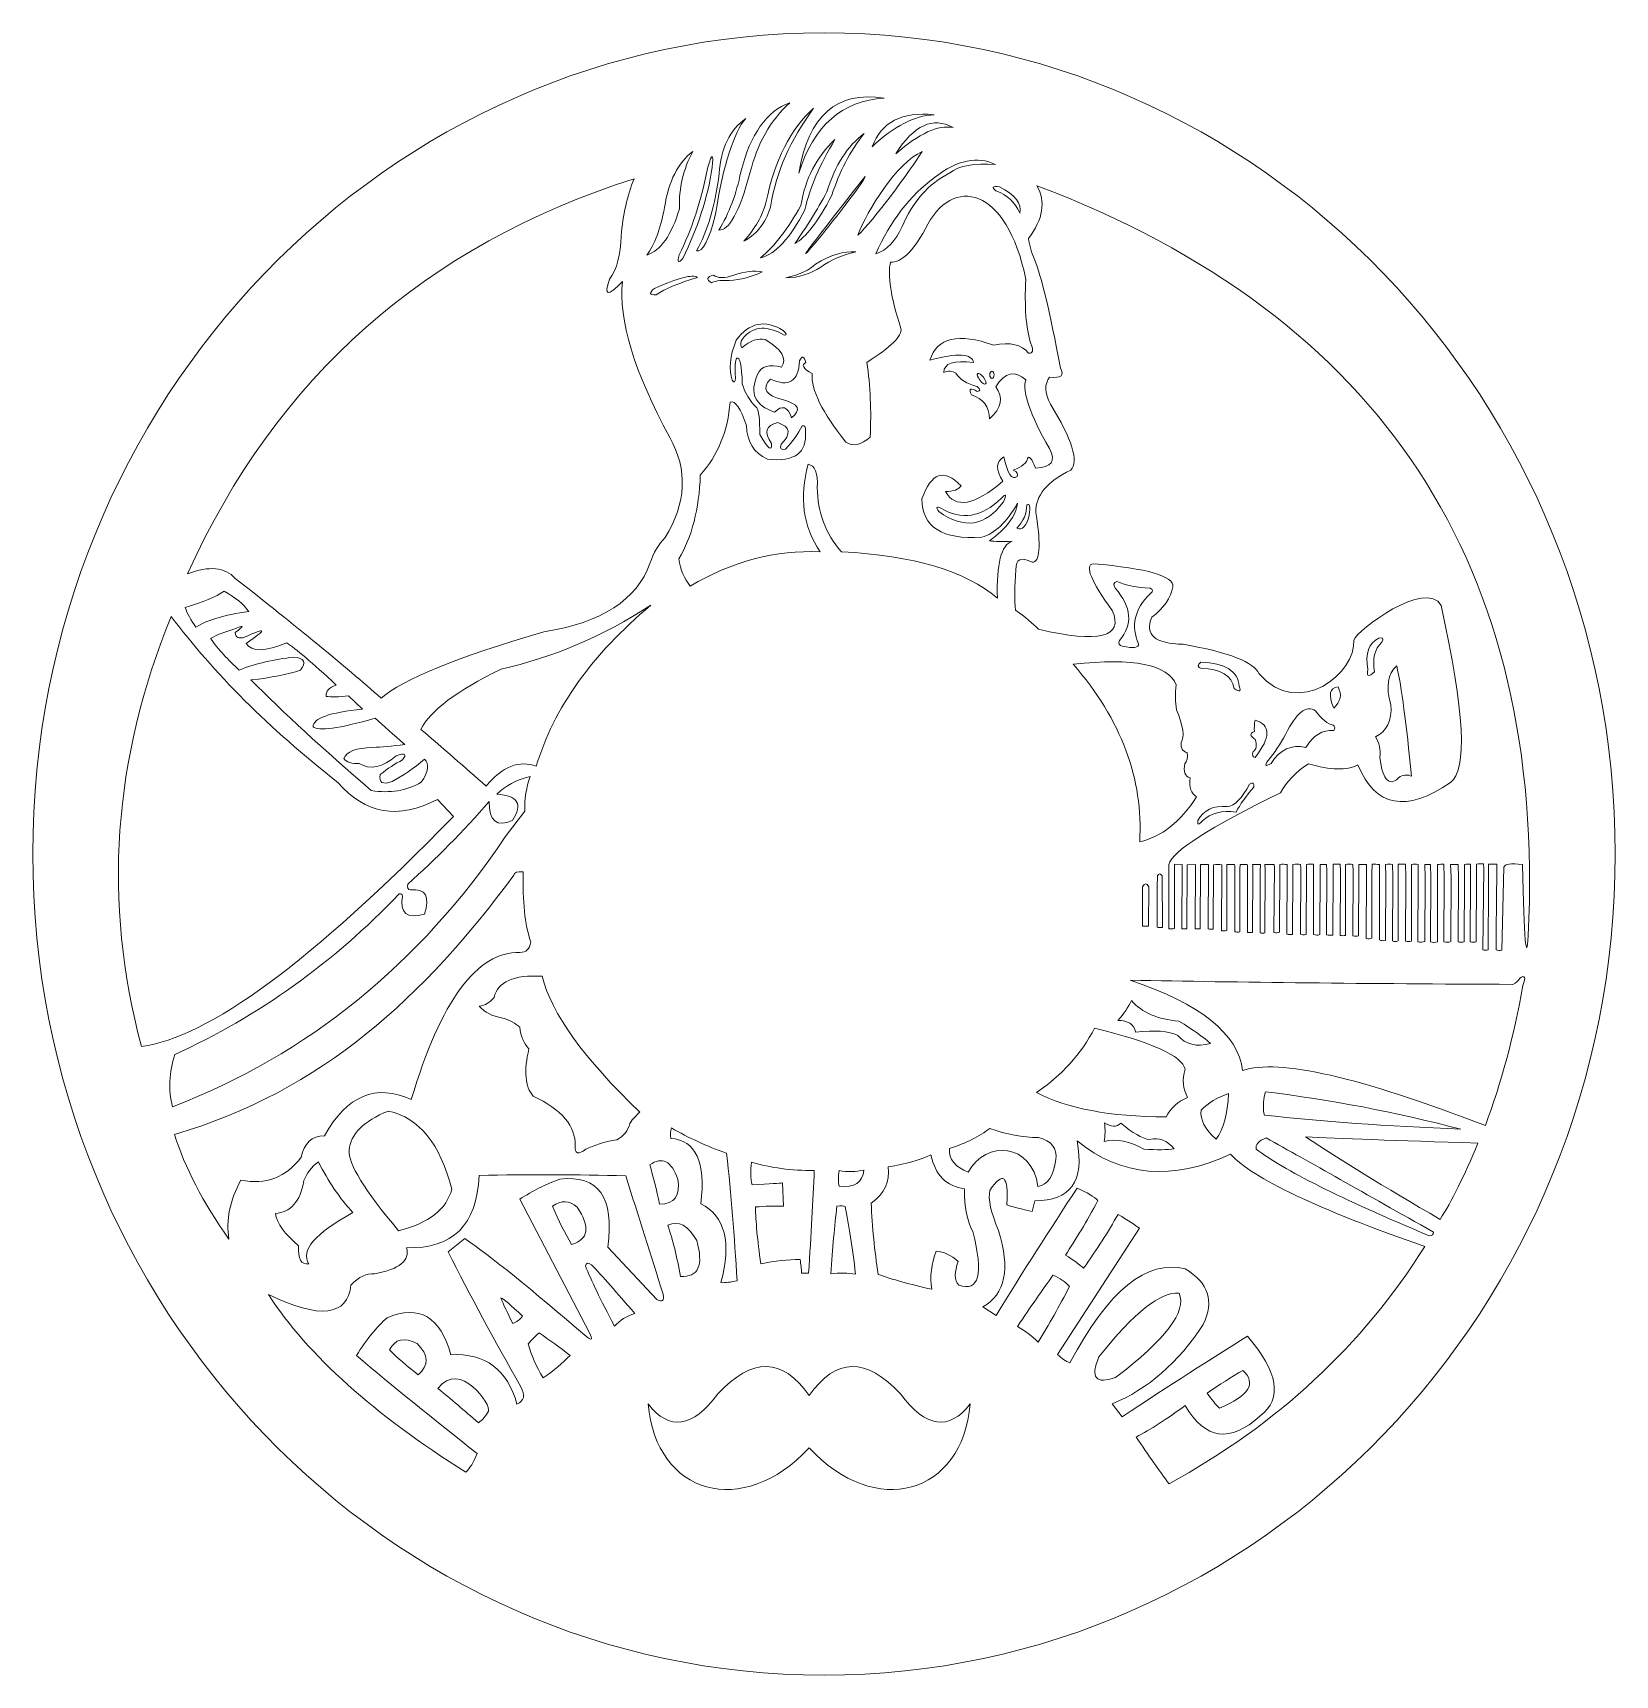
# Model space of a CAD drawing. Header units: centimetres. Extents: x 18.1 to 43.6, y -11.8 to 14.7.
import ezdxf

# ---------------------------------------------------------------- set-up
doc = ezdxf.new("R2010")
doc.units = ezdxf.units.CM
doc.header["$MEASUREMENT"] = 0
doc.layers.add('Layer 1', color=7, linetype='Continuous')

msp = doc.modelspace()

# ---------------------------------------------------------------- linework, layer by layer
at = {"layer": 'Layer 1', "color": 250, "lineweight": 20}
msp.add_ellipse((30.85846, 1.4375), major_axis=(0, 13.24924), ratio=0.96330733, dxfattribs=at)
for points, knots in [([(29.66393, 12.42156), (29.49294, 11.7978), (29.32558, 11.49207), (29.16182, 11.50438), (29.16182, 11.50438), (29.32809, 11.77481), (29.44636, 12.08723), (29.51664, 12.44164), (29.51664, 12.44164), (29.67263, 13.05455), (29.93596, 13.42723), (30.30662, 13.55967), (30.30662, 13.55967), (29.99522, 13.27586), (29.78099, 12.8965), (29.66393, 12.42156)], [0, 0, 0, 0, 0.2, 0.2, 0.2, 0.2, 0.4, 0.4, 0.4, 0.4, 0.6, 0.6, 0.6, 0.6, 1, 1, 1, 1]), ([(31.82968, 13.63331), (31.15238, 13.59486), (30.69268, 13.19094), (30.45056, 12.42156), (30.45056, 12.42156), (30.60734, 13.35026), (31.06705, 13.75418), (31.82968, 13.63331)], [0, 0, 0, 0, 0.33333333, 0.33333333, 0.33333333, 0.33333333, 1, 1, 1, 1]), ([(29.59614, 13.30527), (29.40148, 13.08029), (29.23858, 12.56592), (29.10743, 11.76214), (29.10743, 11.76214), (29.00459, 11.34148), (28.90305, 11.14399), (28.80282, 11.16965), (28.80282, 11.16965), (28.97989, 11.48788), (29.10151, 11.90295), (29.16768, 12.41487), (29.16768, 12.41487), (29.19548, 12.82548), (29.3383, 13.12228), (29.59614, 13.30527)], [0, 0, 0, 0, 0.2, 0.2, 0.2, 0.2, 0.4, 0.4, 0.4, 0.4, 0.6, 0.6, 0.6, 0.6, 1, 1, 1, 1]), ([(30.69157, 13.47263), (30.31605, 12.95959), (30.08619, 12.4374), (30.00201, 11.90606), (30.00201, 11.90606), (29.94054, 11.65226), (29.79548, 11.45811), (29.56685, 11.32362), (29.56685, 11.32362), (29.74726, 11.52897), (29.86553, 11.73651), (29.92168, 11.94623), (29.92168, 11.94623), (30.0642, 12.6326), (30.32083, 13.1414), (30.69157, 13.47263)], [0, 0, 0, 0, 0.2, 0.2, 0.2, 0.2, 0.4, 0.4, 0.4, 0.4, 0.6, 0.6, 0.6, 0.6, 1, 1, 1, 1]), ([(31.63553, 12.85002), (31.78248, 13.24576), (32.11498, 13.41759), (32.63304, 13.36552), (32.63304, 13.36552), (32.31971, 13.34891), (31.9872, 13.17708), (31.63553, 12.85002)], [0, 0, 0, 0, 0.33333333, 0.33333333, 0.33333333, 0.33333333, 1, 1, 1, 1]), ([(32.01713, 12.73621), (32.30936, 13.19896), (32.61731, 13.33955), (32.941, 13.15798), (32.941, 13.15798), (32.70206, 13.20594), (32.3941, 13.06535), (32.01713, 12.73621)], [0, 0, 0, 0, 0.33333333, 0.33333333, 0.33333333, 0.33333333, 1, 1, 1, 1]), ([(31.50833, 13.06425), (31.27641, 12.77266), (31.10235, 12.44015), (30.98614, 12.06674), (30.98614, 12.06674), (30.76025, 11.63598), (30.56164, 11.37711), (30.39031, 11.29015), (30.39031, 11.29015), (30.57198, 11.54874), (30.74381, 11.82546), (30.9058, 12.1203), (30.9058, 12.1203), (31.03886, 12.55122), (31.23971, 12.86587), (31.50833, 13.06425)], [0, 0, 0, 0, 0.2, 0.2, 0.2, 0.2, 0.4, 0.4, 0.4, 0.4, 0.6, 0.6, 0.6, 0.6, 1, 1, 1, 1]), ([(28.74089, 12.77304), (28.58826, 12.48806), (28.51685, 12.1801), (28.52666, 11.84917), (28.52666, 11.84917), (28.40002, 11.42221), (28.22373, 11.17227), (27.99777, 11.09935), (27.99777, 11.09935), (28.12421, 11.26634), (28.22017, 11.52297), (28.28565, 11.86925), (28.28565, 11.86925), (28.35251, 12.29425), (28.50425, 12.59551), (28.74089, 12.77304)], [0, 0, 0, 0, 0.2, 0.2, 0.2, 0.2, 0.4, 0.4, 0.4, 0.4, 0.6, 0.6, 0.6, 0.6, 1, 1, 1, 1]), ([(29.05554, 12.51194), (28.97893, 12.02247), (28.82048, 11.53376), (28.58021, 11.0458), (28.58021, 11.0458), (28.50905, 10.96116), (28.49009, 10.98125), (28.52331, 11.10605), (28.52331, 11.10605), (28.72389, 11.51079), (28.87787, 11.98277), (28.98524, 12.52199), (28.98524, 12.52199), (29.05529, 12.753), (29.07872, 12.74965), (29.05554, 12.51194)], [0, 0, 0, 0, 0.2, 0.2, 0.2, 0.2, 0.4, 0.4, 0.4, 0.4, 0.6, 0.6, 0.6, 0.6, 1, 1, 1, 1]), ([(31.033, 12.96383), (30.78825, 12.55687), (30.62758, 12.17974), (30.55098, 11.83242), (30.55098, 11.83242), (30.31335, 11.37393), (30.07457, 11.11506), (29.83464, 11.05583), (29.83464, 11.05583), (30.06536, 11.24987), (30.28182, 11.53105), (30.48403, 11.89937), (30.48403, 11.89937), (30.55402, 12.32765), (30.73701, 12.68248), (31.033, 12.96383)], [0, 0, 0, 0, 0.2, 0.2, 0.2, 0.2, 0.4, 0.4, 0.4, 0.4, 0.6, 0.6, 0.6, 0.6, 1, 1, 1, 1]), ([(32.44225, 12.76968), (32.24828, 12.46818), (31.65549, 11.64944), (31.40457, 11.42404), (31.40457, 11.42404), (31.55206, 11.81699), (32.03788, 12.59738), (32.44225, 12.76968)], [0, 0, 0, 0, 0.33333333, 0.33333333, 0.33333333, 0.33333333, 1, 1, 1, 1]), ([(32.63975, 12.35292), (33.01409, 12.63673), (33.34213, 12.70591), (33.62388, 12.56046), (33.62388, 12.56046), (33.28522, 12.58898), (33.03975, 12.54435), (32.88746, 12.42656), (32.88746, 12.42656), (32.5405, 12.24867), (32.28387, 11.95968), (32.11757, 11.55959), (32.11757, 11.55959), (32.01382, 11.32762), (31.87323, 11.18145), (31.69579, 11.12109), (31.69579, 11.12109), (31.92787, 11.64727), (32.24252, 12.05788), (32.63975, 12.35292)], [0, 0, 0, 0, 0.16666667, 0.16666667, 0.16666667, 0.16666667, 0.33333333, 0.33333333, 0.33333333, 0.33333333, 0.5, 0.5, 0.5, 0.5, 0.66666667, 0.66666667, 0.66666667, 0.66666667, 1, 1, 1, 1]), ([(27.79346, 12.33209), (27.68553, 12.05936), (27.6158, 11.75084), (27.58427, 11.40653), (27.58427, 11.40653), (27.57872, 11.10608), (27.51735, 10.874), (27.40016, 10.71028), (27.40016, 10.71028), (27.29881, 10.4344), (27.36799, 10.42324), (27.60769, 10.6768), (27.60769, 10.6768), (27.53903, 10.06184), (27.79343, 9.22277), (28.37089, 8.15958), (28.37089, 8.15958), (28.66275, 7.63676), (28.63764, 7.09784), (28.29557, 6.54281), (28.29557, 6.54281), (28.19005, 6.43767), (28.1086, 6.29876), (28.0512, 6.12606), (28.0512, 6.12606), (27.8406, 5.53877), (27.27043, 5.17056), (26.34069, 5.02144), (26.34069, 5.02144), (24.9398, 4.61381), (24.06502, 4.25676), (23.71636, 3.95028), (23.71636, 3.95028), (23.12728, 4.46996), (22.34177, 5.11488), (21.35981, 5.88506), (21.35981, 5.88506), (21.19615, 6.06556), (20.93952, 6.09011), (20.58992, 5.9587), (20.58992, 5.9587), (22.02677, 9.13418), (24.42795, 11.25865), (27.79346, 12.33209)], [0, 0, 0, 0, 0.08333333, 0.08333333, 0.08333333, 0.08333333, 0.16666667, 0.16666667, 0.16666667, 0.16666667, 0.25, 0.25, 0.25, 0.25, 0.33333333, 0.33333333, 0.33333333, 0.33333333, 0.41666667, 0.41666667, 0.41666667, 0.41666667, 0.5, 0.5, 0.5, 0.5, 0.58333333, 0.58333333, 0.58333333, 0.58333333, 0.66666667, 0.66666667, 0.66666667, 0.66666667, 0.75, 0.75, 0.75, 0.75, 0.83333333, 0.83333333, 0.83333333, 0.83333333, 1, 1, 1, 1]), ([(34.11504, 10.70774), (34.08964, 10.27183), (34.11641, 9.92705), (34.19537, 9.67341), (34.19537, 9.67341), (34.24215, 9.56053), (34.22987, 9.5092), (34.15855, 9.51943), (34.15855, 9.51943), (34.04769, 9.65821), (33.86024, 9.7006), (33.59619, 9.64663), (33.59619, 9.64663), (33.02633, 9.85141), (32.68323, 9.77163), (32.56688, 9.4073), (32.56688, 9.4073), (33.01218, 9.52577), (33.24706, 9.51182), (33.2715, 9.36546), (33.2715, 9.36546), (32.95146, 9.40842), (32.79134, 9.35542), (32.79115, 9.20646), (32.79115, 9.20646), (32.86045, 9.23947), (32.92572, 9.23556), (32.98697, 9.19474), (32.98697, 9.19474), (33.04767, 9.09439), (33.16259, 9.02298), (33.33175, 8.9805), (33.33175, 8.9805), (33.38608, 8.93302), (33.38608, 8.90624), (33.33175, 8.90017), (33.33175, 8.90017), (33.22367, 8.96512), (33.19243, 8.94726), (33.23802, 8.84661), (33.23802, 8.84661), (33.42719, 8.7878), (33.52426, 8.65837), (33.52924, 8.45832), (33.52924, 8.45832), (33.7244, 8.63046), (33.75788, 8.80341), (33.62967, 8.97716), (33.62967, 8.97716), (33.77966, 9.20902), (33.94145, 9.24584), (34.11504, 9.08762), (34.11504, 9.08762), (34.04983, 8.9087), (34.17703, 8.53881), (34.49663, 7.97797), (34.49663, 7.97797), (34.60476, 7.77742), (34.53, 7.6731), (34.27236, 7.66499), (34.27236, 7.66499), (34.20845, 7.8194), (34.16438, 7.87129), (34.14013, 7.82065), (34.14013, 7.82065), (34.13551, 7.75101), (34.05852, 7.68741), (33.90917, 7.62985), (33.90917, 7.62985), (33.97607, 7.59978), (33.99726, 7.56519), (33.97276, 7.52608), (33.97276, 7.52608), (33.89107, 7.46694), (33.81966, 7.57406), (33.75854, 7.84743), (33.75854, 7.84743), (33.63049, 7.76829), (33.62603, 7.63663), (33.74514, 7.45244), (33.74514, 7.45244), (33.28231, 7.06028), (32.97379, 7.00505), (32.81959, 7.28675), (32.81959, 7.28675), (32.94729, 7.28777), (33.03042, 7.31845), (33.06897, 7.3788), (33.06897, 7.3788), (32.79691, 7.66178), (32.58658, 7.59093), (32.43799, 7.16624), (32.43799, 7.16624), (32.4417, 6.71344), (32.76416, 6.50702), (33.40538, 6.54698), (33.40538, 6.54698), (33.6126, 6.60659), (33.80451, 6.78958), (33.98113, 7.09595), (33.98113, 7.09595), (33.95414, 6.89398), (33.80351, 6.69203), (33.52923, 6.49008), (33.52923, 6.49008), (33.61386, 6.47799), (33.73548, 6.47576), (33.8941, 6.48338), (33.8941, 6.48338), (33.71658, 6.4236), (33.63736, 6.11676), (33.65643, 5.56286), (33.65643, 5.56286), (33.14541, 6.0046), (32.30634, 6.25454), (31.1392, 6.31267), (31.1392, 6.31267), (30.88301, 6.60531), (30.75358, 6.95121), (30.75091, 7.35035), (30.75091, 7.35035), (30.76372, 7.5837), (30.71462, 7.70867), (30.60362, 7.72526), (30.60362, 7.72526), (30.45482, 7.19564), (30.51954, 6.72478), (30.79777, 6.31267), (30.79777, 6.31267), (30.07947, 6.34505), (29.37987, 6.16095), (28.69897, 5.76036), (28.69897, 5.76036), (28.60322, 5.87671), (28.54186, 6.02287), (28.51486, 6.19886), (28.51486, 6.19886), (28.72846, 6.55339), (28.84451, 7.00417), (28.86299, 7.5512), (28.86299, 7.5512), (29.1469, 7.87208), (29.30757, 8.26484), (29.34501, 8.72947), (29.34501, 8.72947), (29.42563, 8.75677), (29.51323, 8.63039), (29.60782, 8.35033), (29.60782, 8.35033), (29.61458, 8.08901), (29.72727, 7.90826), (29.94591, 7.80805), (29.94591, 7.80805), (30.38664, 7.7607), (30.59083, 7.91022), (30.55847, 8.2566), (30.55847, 8.2566), (30.56395, 8.32801), (30.5461, 8.35814), (30.50491, 8.34698), (30.50491, 8.34698), (30.44473, 8.21944), (30.35547, 8.09336), (30.23712, 7.96873), (30.23712, 7.96873), (30.16827, 7.95175), (30.14484, 7.97853), (30.16683, 8.04907), (30.16683, 8.04907), (30.33359, 8.2144), (30.31573, 8.33044), (30.11327, 8.3972), (30.11327, 8.3972), (29.91818, 8.35648), (29.8847, 8.2449), (30.01285, 8.06246), (30.01285, 8.06246), (30.02197, 7.9213), (29.95892, 7.96928), (29.82373, 8.2064), (29.82373, 8.2064), (29.82131, 8.44767), (29.80569, 8.59161), (29.77686, 8.63821), (29.77686, 8.63821), (29.65833, 8.74996), (29.57967, 8.87772), (29.54087, 9.02148), (29.54087, 9.02148), (29.53045, 9.32455), (29.50144, 9.46346), (29.45384, 9.43823), (29.45384, 9.43823), (29.42186, 9.40348), (29.41461, 9.29748), (29.43208, 9.12024), (29.43208, 9.12024), (29.42376, 9.04654), (29.40591, 9.03343), (29.37853, 9.08091), (29.37853, 9.08091), (29.31658, 9.25039), (29.33778, 9.46685), (29.44213, 9.7303), (29.44213, 9.7303), (29.65386, 10.01298), (29.90714, 10.06431), (30.20198, 9.88428), (30.20198, 9.88428), (30.25706, 9.83331), (30.26152, 9.80876), (30.21537, 9.81063), (30.21537, 9.81063), (29.94754, 9.96504), (29.7333, 9.95611), (29.57267, 9.78385), (29.57267, 9.78385), (29.51231, 9.72031), (29.49892, 9.66118), (29.53251, 9.60644), (29.53251, 9.60644), (29.67349, 9.7222), (29.79845, 9.76571), (29.90741, 9.73699), (29.90741, 9.73699), (30.17893, 9.58048), (30.26708, 9.43208), (30.17185, 9.29179), (30.17185, 9.29179), (29.97693, 9.34849), (29.84861, 9.30944), (29.7869, 9.17463), (29.7869, 9.17463), (29.6518, 8.87444), (29.74329, 8.67249), (30.06139, 8.56876), (30.06139, 8.56876), (30.18373, 8.68683), (30.27466, 8.65559), (30.3342, 8.47504), (30.3342, 8.47504), (30.49639, 8.6024), (30.45288, 8.69836), (30.20365, 8.76292), (30.20365, 8.76292), (29.91878, 8.83637), (29.84849, 8.94795), (29.99276, 9.09766), (29.99276, 9.09766), (30.2917, 8.96608), (30.44903, 9.06482), (30.46474, 9.3939), (30.46474, 9.3939), (30.50388, 9.48245), (30.53791, 9.47353), (30.56683, 9.36712), (30.56683, 9.36712), (30.48499, 9.33203), (30.51846, 9.27234), (30.66726, 9.18803), (30.66726, 9.18803), (30.64751, 8.93057), (30.82827, 8.56236), (31.20952, 8.08341), (31.20952, 8.08341), (31.32227, 8.00789), (31.45393, 8.03467), (31.60452, 8.16374), (31.60452, 8.16374), (31.62335, 8.58863), (31.6055, 8.99031), (31.55095, 9.3688), (31.55095, 9.3688), (31.93797, 9.61569), (32.12096, 9.79868), (32.09992, 9.91776), (32.09992, 9.91776), (31.93452, 10.42231), (31.87874, 10.77936), (31.93255, 10.98892), (31.93255, 10.98892), (32.10619, 10.97774), (32.29141, 11.15404), (32.48822, 11.51781), (32.48822, 11.51781), (32.9304, 12.41615), (33.81411, 12.19968), (34.11504, 10.70774)], [0, 0, 0, 0, 0.01369863, 0.01369863, 0.01369863, 0.01369863, 0.02739726, 0.02739726, 0.02739726, 0.02739726, 0.04109589, 0.04109589, 0.04109589, 0.04109589, 0.05479452, 0.05479452, 0.05479452, 0.05479452, 0.06849315, 0.06849315, 0.06849315, 0.06849315, 0.08219178, 0.08219178, 0.08219178, 0.08219178, 0.09589041, 0.09589041, 0.09589041, 0.09589041, 0.10958904, 0.10958904, 0.10958904, 0.10958904, 0.12328767, 0.12328767, 0.12328767, 0.12328767, 0.1369863, 0.1369863, 0.1369863, 0.1369863, 0.15068493, 0.15068493, 0.15068493, 0.15068493, 0.16438356, 0.16438356, 0.16438356, 0.16438356, 0.17808219, 0.17808219, 0.17808219, 0.17808219, 0.19178082, 0.19178082, 0.19178082, 0.19178082, 0.20547945, 0.20547945, 0.20547945, 0.20547945, 0.21917808, 0.21917808, 0.21917808, 0.21917808, 0.23287671, 0.23287671, 0.23287671, 0.23287671, 0.24657534, 0.24657534, 0.24657534, 0.24657534, 0.26027397, 0.26027397, 0.26027397, 0.26027397, 0.2739726, 0.2739726, 0.2739726, 0.2739726, 0.28767123, 0.28767123, 0.28767123, 0.28767123, 0.30136986, 0.30136986, 0.30136986, 0.30136986, 0.31506849, 0.31506849, 0.31506849, 0.31506849, 0.32876712, 0.32876712, 0.32876712, 0.32876712, 0.34246575, 0.34246575, 0.34246575, 0.34246575, 0.35616438, 0.35616438, 0.35616438, 0.35616438, 0.36986301, 0.36986301, 0.36986301, 0.36986301, 0.38356164, 0.38356164, 0.38356164, 0.38356164, 0.39726027, 0.39726027, 0.39726027, 0.39726027, 0.4109589, 0.4109589, 0.4109589, 0.4109589, 0.42465753, 0.42465753, 0.42465753, 0.42465753, 0.43835616, 0.43835616, 0.43835616, 0.43835616, 0.45205479, 0.45205479, 0.45205479, 0.45205479, 0.46575342, 0.46575342, 0.46575342, 0.46575342, 0.47945205, 0.47945205, 0.47945205, 0.47945205, 0.49315068, 0.49315068, 0.49315068, 0.49315068, 0.50684932, 0.50684932, 0.50684932, 0.50684932, 0.52054795, 0.52054795, 0.52054795, 0.52054795, 0.53424658, 0.53424658, 0.53424658, 0.53424658, 0.54794521, 0.54794521, 0.54794521, 0.54794521, 0.56164384, 0.56164384, 0.56164384, 0.56164384, 0.57534247, 0.57534247, 0.57534247, 0.57534247, 0.5890411, 0.5890411, 0.5890411, 0.5890411, 0.60273973, 0.60273973, 0.60273973, 0.60273973, 0.61643836, 0.61643836, 0.61643836, 0.61643836, 0.63013699, 0.63013699, 0.63013699, 0.63013699, 0.64383562, 0.64383562, 0.64383562, 0.64383562, 0.65753425, 0.65753425, 0.65753425, 0.65753425, 0.67123288, 0.67123288, 0.67123288, 0.67123288, 0.68493151, 0.68493151, 0.68493151, 0.68493151, 0.69863014, 0.69863014, 0.69863014, 0.69863014, 0.71232877, 0.71232877, 0.71232877, 0.71232877, 0.7260274, 0.7260274, 0.7260274, 0.7260274, 0.73972603, 0.73972603, 0.73972603, 0.73972603, 0.75342466, 0.75342466, 0.75342466, 0.75342466, 0.76712329, 0.76712329, 0.76712329, 0.76712329, 0.78082192, 0.78082192, 0.78082192, 0.78082192, 0.79452055, 0.79452055, 0.79452055, 0.79452055, 0.80821918, 0.80821918, 0.80821918, 0.80821918, 0.82191781, 0.82191781, 0.82191781, 0.82191781, 0.83561644, 0.83561644, 0.83561644, 0.83561644, 0.84931507, 0.84931507, 0.84931507, 0.84931507, 0.8630137, 0.8630137, 0.8630137, 0.8630137, 0.87671233, 0.87671233, 0.87671233, 0.87671233, 0.89041096, 0.89041096, 0.89041096, 0.89041096, 0.90410959, 0.90410959, 0.90410959, 0.90410959, 0.91780822, 0.91780822, 0.91780822, 0.91780822, 0.93150685, 0.93150685, 0.93150685, 0.93150685, 0.94520548, 0.94520548, 0.94520548, 0.94520548, 0.95890411, 0.95890411, 0.95890411, 0.95890411, 0.97260274, 0.97260274, 0.97260274, 0.97260274, 1, 1, 1, 1]), ([(33.68917, 12.20061), (33.94255, 12.07451), (34.05245, 11.93337), (34.01889, 11.77717), (34.01889, 11.77717), (33.94245, 11.94887), (33.81357, 12.06938), (33.63226, 12.13869), (33.63226, 12.13869), (33.56005, 12.19765), (33.57902, 12.21829), (33.68917, 12.20061)], [0, 0, 0, 0, 0.25, 0.25, 0.25, 0.25, 0.5, 0.5, 0.5, 0.5, 1, 1, 1, 1]), ([(34.29338, 12.22067), (39.86558, 10.11074), (42.50777, 6.07604), (42.21995, 0.11659), (42.21995, 0.11659), (42.18673, -0.34238), (42.15549, 0.04145), (42.12622, 1.26808), (42.12622, 1.26808), (41.93721, 1.29192), (41.83769, 1.27717), (41.82765, 1.22383), (41.82765, 1.22383), (41.82765, 1.22383), (41.79083, -0.11177), (41.79083, -0.11177), (41.79083, -0.11177), (41.76253, -0.12091), (41.73218, -0.12061), (41.69977, -0.11088), (41.69977, -0.11088), (41.69954, -0.10867), (41.70393, 0.3113), (41.71292, 1.14903), (41.71292, 1.14903), (41.71292, 1.14903), (41.71292, 1.14916), (41.71292, 1.14916), (41.71292, 1.14916), (41.71292, 1.14916), (41.71383, 1.27114), (41.71383, 1.27114), (41.71383, 1.27114), (41.68036, 1.27341), (41.63461, 1.27341), (41.57659, 1.27114), (41.57659, 1.27114), (41.57659, 1.27114), (41.57762, 1.17786), (41.57762, 1.17786), (41.57762, 1.17786), (41.57533, 0.27492), (41.57422, -0.15355), (41.57427, -0.10753), (41.57427, -0.10753), (41.54775, -0.11768), (41.51833, -0.1188), (41.486, -0.11088), (41.486, -0.11088), (41.486, -0.11088), (41.50273, 1.20464), (41.50273, 1.20464), (41.50273, 1.20464), (41.50273, 1.20464), (41.50042, 1.27699), (41.50042, 1.27699), (41.50042, 1.27699), (41.46345, 1.28306), (41.42495, 1.28138), (41.38494, 1.27197), (41.38494, 1.27197), (41.38494, 1.27197), (41.38395, 1.05795), (41.38395, 1.05795), (41.38395, 1.05795), (41.38395, 1.05795), (41.3806, 0.02027), (41.3806, 0.02027), (41.3806, 0.02027), (41.34824, 0.01196), (41.31574, 0.01168), (41.2831, 0.01942), (41.2831, 0.01942), (41.2831, 0.01942), (41.28645, 1.0571), (41.28645, 1.0571), (41.28645, 1.0571), (41.28645, 1.0571), (41.28618, 1.27197), (41.28618, 1.27197), (41.28618, 1.27197), (41.26048, 1.27739), (41.22812, 1.27627), (41.18911, 1.26862), (41.18911, 1.26862), (41.18911, 1.26862), (41.18949, 1.05667), (41.18949, 1.05667), (41.18949, 1.05667), (41.18949, 1.05667), (41.18614, 0.01899), (41.18614, 0.01899), (41.18614, 0.01899), (41.1521, 0.01196), (41.11984, 0.0121), (41.08935, 0.01941), (41.08935, 0.01941), (41.08935, 0.01941), (41.0927, 1.0571), (41.0927, 1.0571), (41.0927, 1.0571), (41.0927, 1.0571), (41.09035, 1.26695), (41.09035, 1.26695), (41.09035, 1.26695), (41.05133, 1.27036), (41.01005, 1.27147), (40.9665, 1.2703), (40.9665, 1.2703), (40.9665, 1.2703), (40.97398, 1.06212), (40.97398, 1.06212), (40.97398, 1.06212), (40.97398, 1.06212), (40.97063, 0.02444), (40.97063, 0.02444), (40.97063, 0.02444), (40.93415, 0.01114), (40.89703, 0.00919), (40.85929, 0.01858), (40.85929, 0.01858), (40.85929, 0.01858), (40.86264, 1.05627), (40.86264, 1.05627), (40.86264, 1.05627), (40.86264, 1.05627), (40.85938, 1.27197), (40.85938, 1.27197), (40.85938, 1.27197), (40.82923, 1.27295), (40.79464, 1.27183), (40.75562, 1.26862), (40.75562, 1.26862), (40.75562, 1.26862), (40.75808, 1.05711), (40.75808, 1.05711), (40.75808, 1.05711), (40.75808, 1.05711), (40.75473, 0.01942), (40.75473, 0.01942), (40.75473, 0.01942), (40.71631, 0.01033), (40.67921, 0.00977), (40.64342, 0.01775), (40.64342, 0.01775), (40.64342, 0.01775), (40.64677, 1.05544), (40.64677, 1.05544), (40.64677, 1.05544), (40.64677, 1.05544), (40.64348, 1.26862), (40.64348, 1.26862), (40.64348, 1.26862), (40.61668, 1.27136), (40.58655, 1.2708), (40.5531, 1.26695), (40.5531, 1.26695), (40.5531, 1.26695), (40.55468, 1.06379), (40.55468, 1.06379), (40.55468, 1.06379), (40.55468, 1.06379), (40.55133, 0.02611), (40.55133, 0.02611), (40.55133, 0.02611), (40.5143, 0.01423), (40.4769, 0.012), (40.43915, 0.01942), (40.43915, 0.01942), (40.43915, 0.01942), (40.44249, 1.0571), (40.44249, 1.0571), (40.44249, 1.0571), (40.44249, 1.0571), (40.44263, 1.26946), (40.44263, 1.26946), (40.44263, 1.26946), (40.41083, 1.27307), (40.37456, 1.27279), (40.33384, 1.26862), (40.33384, 1.26862), (40.33384, 1.26862), (40.33713, 1.06799), (40.33713, 1.06799), (40.33713, 1.06799), (40.33713, 1.06799), (40.33378, 0.0303), (40.33378, 0.0303), (40.33378, 0.0303), (40.30308, 0.02454), (40.27239, 0.0251), (40.2417, 0.03198), (40.2417, 0.03198), (40.2417, 0.03198), (40.24504, 1.06966), (40.24504, 1.06966), (40.24504, 1.06966), (40.24504, 1.06966), (40.24136, 1.27365), (40.24136, 1.27365), (40.24136, 1.27365), (40.24136, 1.27365), (40.12253, 1.27365), (40.12253, 1.27365), (40.12253, 1.27365), (40.12253, 1.27365), (40.12375, 1.07217), (40.12375, 1.07217), (40.12375, 1.07217), (40.12375, 1.07217), (40.1204, 0.03448), (40.1204, 0.03448), (40.1204, 0.03448), (40.08698, 0.01911), (40.05738, 0.02023), (40.03161, 0.03784), (40.03161, 0.03784), (40.03161, 0.03784), (40.03496, 1.07552), (40.03496, 1.07552), (40.03496, 1.07552), (40.03496, 1.07552), (40.0313, 1.26947), (40.0313, 1.26947), (40.0313, 1.26947), (39.99618, 1.27617), (39.95796, 1.27617), (39.91666, 1.26947), (39.91666, 1.26947), (39.91666, 1.26947), (39.92036, 1.07886), (39.92036, 1.07886), (39.92036, 1.07886), (39.92036, 1.07886), (39.91701, 0.04118), (39.91701, 0.04118), (39.91701, 0.04118), (39.87652, 0.03615), (39.84433, 0.0396), (39.82043, 0.05152), (39.82043, 0.05152), (39.82043, 0.05152), (39.82043, 1.18963), (39.82043, 1.18963), (39.82043, 1.18963), (39.82043, 1.18963), (39.81957, 1.26654), (39.81957, 1.26654), (39.81957, 1.26654), (39.77894, 1.27263), (39.73933, 1.27431), (39.70074, 1.27156), (39.70074, 1.27156), (39.70074, 1.27156), (39.69819, 1.11653), (39.69819, 1.11653), (39.69819, 1.11653), (39.69819, 1.11653), (39.69484, 0.07884), (39.69484, 0.07884), (39.69484, 0.07884), (39.66977, 0.06956), (39.64034, 0.06817), (39.60655, 0.07465), (39.60655, 0.07465), (39.60655, 0.07465), (39.6099, 1.11234), (39.6099, 1.11234), (39.6099, 1.11234), (39.6099, 1.11234), (39.61035, 1.26822), (39.61035, 1.26822), (39.61035, 1.26822), (39.56181, 1.27046), (39.51969, 1.27046), (39.48399, 1.26822), (39.48399, 1.26822), (39.48371, 1.25204), (39.48425, 1.21375), (39.48561, 1.15335), (39.48561, 1.15335), (39.48561, 1.15335), (39.48227, 0.11567), (39.48227, 0.11567), (39.48227, 0.11567), (39.45188, 0.11121), (39.42163, 0.11163), (39.3915, 0.11692), (39.3915, 0.11692), (39.3915, 0.11692), (39.39485, 1.1546), (39.39485, 1.1546), (39.39485, 1.1546), (39.39485, 1.1546), (39.39109, 1.26989), (39.39109, 1.26989), (39.39109, 1.26989), (39.34982, 1.27295), (39.30937, 1.27323), (39.26975, 1.27073), (39.26975, 1.27073), (39.26975, 1.27073), (39.27287, 1.16234), (39.27287, 1.16234), (39.27287, 1.16234), (39.27287, 1.16234), (39.26953, 0.12466), (39.26953, 0.12466), (39.26953, 0.12466), (39.24109, 0.11721), (39.21314, 0.11728), (39.18567, 0.12487), (39.18567, 0.12487), (39.18567, 0.12487), (39.18902, 1.16256), (39.18902, 1.16256), (39.18902, 1.16256), (39.18902, 1.16256), (39.1869, 1.27575), (39.1869, 1.27575), (39.1869, 1.27575), (39.15229, 1.27652), (39.11436, 1.27568), (39.07309, 1.27324), (39.07309, 1.27324), (39.07309, 1.27324), (39.07185, 1.16758), (39.07185, 1.16758), (39.07185, 1.16758), (39.07185, 1.16758), (39.06851, 0.12989), (39.06851, 0.12989), (39.06851, 0.12989), (39.03167, 0.12459), (38.99789, 0.12602), (38.96717, 0.13417), (38.96717, 0.13417), (38.96717, 0.13417), (38.97052, 1.17186), (38.97052, 1.17186), (38.97052, 1.17186), (38.97052, 1.17186), (38.96764, 1.26613), (38.96764, 1.26613), (38.96764, 1.26613), (38.92695, 1.27012), (38.89125, 1.27152), (38.86052, 1.27031), (38.86052, 1.27031), (38.86052, 1.27031), (38.86127, 1.17594), (38.86127, 1.17594), (38.86127, 1.17594), (38.86127, 1.17594), (38.85792, 0.13825), (38.85792, 0.13825), (38.85792, 0.13825), (38.82421, 0.12422), (38.7892, 0.12478), (38.75289, 0.13993), (38.75289, 0.13993), (38.75289, 0.13993), (38.75624, 1.17762), (38.75624, 1.17762), (38.75624, 1.17762), (38.75624, 1.17762), (38.75592, 1.27115), (38.75592, 1.27115), (38.75592, 1.27115), (38.7163, 1.27256), (38.67836, 1.27228), (38.64211, 1.27031), (38.64211, 1.27031), (38.64211, 1.27031), (38.64058, 1.17427), (38.64058, 1.17427), (38.64058, 1.17427), (38.64058, 1.17427), (38.63724, 0.13658), (38.63724, 0.13658), (38.63724, 0.13658), (38.59893, 0.13075), (38.5683, 0.13354), (38.54536, 0.14496), (38.54536, 0.14496), (38.54536, 0.14496), (38.54871, 1.18264), (38.54871, 1.18264), (38.54871, 1.18264), (38.54944, 1.20986), (38.54876, 1.23909), (38.54669, 1.27032), (38.54669, 1.27032), (38.51238, 1.27132), (38.47096, 1.27146), (38.42242, 1.27074), (38.42242, 1.27074), (38.41984, 1.24873), (38.41947, 1.21769), (38.4213, 1.17761), (38.4213, 1.17761), (38.4213, 1.17761), (38.41796, 0.13993), (38.41796, 0.13993), (38.41796, 0.13993), (38.38172, 0.13616), (38.35107, 0.13783), (38.32602, 0.14496), (38.32602, 0.14496), (38.32602, 0.14496), (38.32936, 1.18264), (38.32936, 1.18264), (38.32936, 1.18264), (38.33022, 1.21069), (38.33013, 1.23894), (38.32911, 1.26739), (38.32911, 1.26739), (38.29344, 1.27247), (38.25384, 1.27303), (38.21027, 1.26906), (38.21027, 1.26906), (38.20903, 1.254), (38.20917, 1.23635), (38.2107, 1.21612), (38.2107, 1.21612), (38.2107, 1.21612), (38.20735, 0.17843), (38.20735, 0.17843), (38.20735, 0.17843), (38.17764, 0.1671), (38.14755, 0.16442), (38.11709, 0.17041), (38.11709, 0.17041), (38.11709, 0.17041), (38.12378, 1.23487), (38.12378, 1.23487), (38.12378, 1.23487), (38.12279, 1.24818), (38.12205, 1.25957), (38.12155, 1.26906), (38.12155, 1.26906), (38.07746, 1.27205), (38.02753, 1.27121), (37.97176, 1.26655), (37.97176, 1.26655), (37.97092, 1.24867), (37.9719, 1.22767), (37.97468, 1.20358), (37.97468, 1.20358), (37.97468, 1.20358), (37.97134, 0.16589), (37.97134, 0.16589), (37.97134, 0.16589), (37.94467, 0.16054), (37.91873, 0.1597), (37.8935, 0.16338), (37.8935, 0.16338), (37.8935, 0.16338), (37.89685, 1.20107), (37.89685, 1.20107), (37.89685, 1.20107), (37.90002, 1.22347), (37.90184, 1.24558), (37.90229, 1.26739), (37.90229, 1.26739), (37.861, 1.26878), (37.81804, 1.2685), (37.77341, 1.26655), (37.77341, 1.26655), (37.77403, 1.25261), (37.7747, 1.23399), (37.77544, 1.21069), (37.77544, 1.21069), (37.77544, 1.21069), (37.77209, 0.173), (37.77209, 0.173), (37.77209, 0.173), (37.74373, 0.17056), (37.71614, 0.1707), (37.68932, 0.17342), (37.68932, 0.17342), (37.68932, 0.17342), (37.69266, 1.21111), (37.69266, 1.21111), (37.69266, 1.21111), (37.6934, 1.23654), (37.69158, 1.25586), (37.68721, 1.26906), (37.68721, 1.26906), (37.65039, 1.27018), (37.61133, 1.27018), (37.57005, 1.26906), (37.57005, 1.26906), (37.57027, 1.25567), (37.57, 1.23858), (37.56924, 1.2178), (37.56924, 1.2178), (37.56924, 1.2178), (37.56589, 0.18011), (37.56589, 0.18011), (37.56589, 0.18011), (37.53963, 0.17729), (37.51272, 0.17841), (37.48513, 0.18347), (37.48513, 0.18347), (37.48513, 0.18347), (37.48847, 1.22115), (37.48847, 1.22115), (37.48847, 1.22115), (37.48881, 1.23727), (37.48559, 1.25296), (37.47882, 1.26823), (37.47882, 1.26823), (37.4459, 1.26958), (37.40601, 1.2693), (37.35915, 1.26739), (37.35915, 1.26739), (37.35915, 1.26739), (37.35796, 1.24082), (37.35796, 1.24082), (37.35796, 1.24082), (37.35796, 1.24082), (37.35461, 0.20313), (37.35461, 0.20313), (37.35461, 0.20313), (37.3277, 0.19565), (37.2998, 0.19468), (37.27089, 0.2002), (37.27089, 0.2002), (37.27089, 0.2002), (37.27424, 1.23789), (37.27424, 1.23789), (37.27424, 1.23789), (37.27424, 1.23789), (37.27463, 1.26404), (37.27463, 1.26404), (37.27463, 1.26404), (37.23782, 1.26871), (37.19373, 1.2685), (37.14237, 1.26341), (37.14237, 1.26341), (37.14237, 1.26341), (37.13902, 0.22572), (37.13902, 0.22572), (37.13902, 0.22572), (37.11117, 0.22455), (37.08372, 0.22566), (37.05669, 0.22907), (37.05669, 0.22907), (37.05669, 0.22907), (37.06004, 1.26675), (37.06004, 1.26675), (37.06004, 1.26675), (37.01899, 1.26996), (36.97574, 1.26982), (36.93028, 1.26634), (36.93028, 1.26634), (36.93028, 1.26634), (36.92693, 0.22865), (36.92693, 0.22865), (36.92693, 0.22865), (36.89874, 0.22649), (36.87168, 0.22746), (36.84575, 0.23158), (36.84575, 0.23158), (36.84575, 0.23158), (36.84909, 1.26927), (36.84909, 1.26927), (36.84909, 1.26927), (36.84909, 1.26927), (36.71523, 1.26467), (36.71523, 1.26467), (36.71523, 1.26467), (36.71523, 1.26467), (36.71189, 0.22924), (36.71189, 0.22924), (36.71189, 0.22924), (36.69016, 0.22723), (36.66392, 0.22731), (36.63316, 0.22949), (36.63316, 0.22949), (36.63316, 0.22949), (36.6365, 1.26718), (36.6365, 1.26718), (36.6365, 1.26718), (36.6365, 1.26718), (36.51439, 1.27136), (36.51439, 1.27136), (36.51439, 1.27136), (36.51439, 1.27136), (36.51104, 0.23368), (36.51104, 0.23368), (36.51104, 0.23368), (36.48545, 0.22966), (36.45645, 0.2291), (36.42401, 0.23201), (36.42401, 0.23201), (36.42401, 0.23201), (36.42402, 1.2697), (36.42402, 1.2697), (36.42402, 1.2697), (36.47579, 1.48137), (37.07553, 1.86632), (38.22323, 2.42456), (38.22323, 2.42456), (38.31432, 2.59984), (38.46495, 2.75661), (38.67512, 2.89487), (38.67512, 2.89487), (39.02844, 2.78956), (39.294, 2.78287), (39.4718, 2.87479), (39.4718, 2.87479), (39.7541, 2.19249), (40.25174, 2.09876), (40.96473, 2.59361), (40.96473, 2.59361), (41.24172, 2.78427), (41.19151, 3.73604), (40.81409, 5.44893), (40.81409, 5.44893), (40.57122, 5.88458), (39.45505, 5.04643), (39.40485, 4.88991), (39.40485, 4.88991), (39.45048, 4.36156), (38.51852, 3.60462), (37.87175, 4.34765), (37.87175, 4.34765), (37.80303, 4.53152), (37.39688, 4.68996), (36.65331, 4.82298), (36.65331, 4.82298), (36.19742, 4.82823), (36.02782, 4.97328), (36.1445, 5.25813), (36.1445, 5.25813), (36.34219, 5.40658), (36.456, 5.56948), (36.48594, 5.74685), (36.48594, 5.74685), (36.50941, 5.91967), (36.08095, 6.04464), (35.20055, 6.12175), (35.20055, 6.12175), (35.05895, 6.09686), (35.1616, 5.84469), (35.5085, 5.36525), (35.5085, 5.36525), (35.69842, 4.93466), (35.3012, 4.83424), (34.31684, 5.06399), (34.31684, 5.06399), (34.22864, 5.15971), (34.1059, 5.26236), (33.94863, 5.37194), (33.94863, 5.37194), (33.92876, 5.53706), (33.93099, 5.75352), (33.95532, 6.02134), (33.95532, 6.02134), (33.94894, 6.19921), (34.03597, 6.24049), (34.21642, 6.1452), (34.21642, 6.1452), (34.34316, 6.13889), (34.36325, 6.40668), (34.27667, 6.94856), (34.27667, 6.94856), (34.26906, 7.21897), (34.45651, 7.44659), (34.83902, 7.63143), (34.83902, 7.63143), (34.97246, 7.77293), (34.86311, 8.12775), (34.51098, 8.69589), (34.51098, 8.69589), (34.41714, 8.87615), (34.41268, 9.0212), (34.49759, 9.13105), (34.49759, 9.13105), (34.68532, 9.11238), (34.74335, 9.16148), (34.67165, 9.27834), (34.67165, 9.27834), (34.50463, 10.18209), (34.36515, 10.76564), (34.25322, 11.02901), (34.25322, 11.02901), (34.20418, 11.13815), (34.17294, 11.25196), (34.15949, 11.37044), (34.15949, 11.37044), (34.39436, 11.68239), (34.43899, 11.9658), (34.29338, 12.22067)], [0, 0, 0, 0, 0.00571429, 0.00571429, 0.00571429, 0.00571429, 0.01142857, 0.01142857, 0.01142857, 0.01142857, 0.01714286, 0.01714286, 0.01714286, 0.01714286, 0.02285714, 0.02285714, 0.02285714, 0.02285714, 0.02857143, 0.02857143, 0.02857143, 0.02857143, 0.03428571, 0.03428571, 0.03428571, 0.03428571, 0.04, 0.04, 0.04, 0.04, 0.04571429, 0.04571429, 0.04571429, 0.04571429, 0.05142857, 0.05142857, 0.05142857, 0.05142857, 0.05714286, 0.05714286, 0.05714286, 0.05714286, 0.06285714, 0.06285714, 0.06285714, 0.06285714, 0.06857143, 0.06857143, 0.06857143, 0.06857143, 0.07428571, 0.07428571, 0.07428571, 0.07428571, 0.08, 0.08, 0.08, 0.08, 0.08571429, 0.08571429, 0.08571429, 0.08571429, 0.09142857, 0.09142857, 0.09142857, 0.09142857, 0.09714286, 0.09714286, 0.09714286, 0.09714286, 0.10285714, 0.10285714, 0.10285714, 0.10285714, 0.10857143, 0.10857143, 0.10857143, 0.10857143, 0.11428571, 0.11428571, 0.11428571, 0.11428571, 0.12, 0.12, 0.12, 0.12, 0.12571429, 0.12571429, 0.12571429, 0.12571429, 0.13142857, 0.13142857, 0.13142857, 0.13142857, 0.13714286, 0.13714286, 0.13714286, 0.13714286, 0.14285714, 0.14285714, 0.14285714, 0.14285714, 0.14857143, 0.14857143, 0.14857143, 0.14857143, 0.15428571, 0.15428571, 0.15428571, 0.15428571, 0.16, 0.16, 0.16, 0.16, 0.16571429, 0.16571429, 0.16571429, 0.16571429, 0.17142857, 0.17142857, 0.17142857, 0.17142857, 0.17714286, 0.17714286, 0.17714286, 0.17714286, 0.18285714, 0.18285714, 0.18285714, 0.18285714, 0.18857143, 0.18857143, 0.18857143, 0.18857143, 0.19428571, 0.19428571, 0.19428571, 0.19428571, 0.2, 0.2, 0.2, 0.2, 0.20571429, 0.20571429, 0.20571429, 0.20571429, 0.21142857, 0.21142857, 0.21142857, 0.21142857, 0.21714286, 0.21714286, 0.21714286, 0.21714286, 0.22285714, 0.22285714, 0.22285714, 0.22285714, 0.22857143, 0.22857143, 0.22857143, 0.22857143, 0.23428571, 0.23428571, 0.23428571, 0.23428571, 0.24, 0.24, 0.24, 0.24, 0.24571429, 0.24571429, 0.24571429, 0.24571429, 0.25142857, 0.25142857, 0.25142857, 0.25142857, 0.25714286, 0.25714286, 0.25714286, 0.25714286, 0.26285714, 0.26285714, 0.26285714, 0.26285714, 0.26857143, 0.26857143, 0.26857143, 0.26857143, 0.27428571, 0.27428571, 0.27428571, 0.27428571, 0.28, 0.28, 0.28, 0.28, 0.28571429, 0.28571429, 0.28571429, 0.28571429, 0.29142857, 0.29142857, 0.29142857, 0.29142857, 0.29714286, 0.29714286, 0.29714286, 0.29714286, 0.30285714, 0.30285714, 0.30285714, 0.30285714, 0.30857143, 0.30857143, 0.30857143, 0.30857143, 0.31428571, 0.31428571, 0.31428571, 0.31428571, 0.32, 0.32, 0.32, 0.32, 0.32571429, 0.32571429, 0.32571429, 0.32571429, 0.33142857, 0.33142857, 0.33142857, 0.33142857, 0.33714286, 0.33714286, 0.33714286, 0.33714286, 0.34285714, 0.34285714, 0.34285714, 0.34285714, 0.34857143, 0.34857143, 0.34857143, 0.34857143, 0.35428571, 0.35428571, 0.35428571, 0.35428571, 0.36, 0.36, 0.36, 0.36, 0.36571429, 0.36571429, 0.36571429, 0.36571429, 0.37142857, 0.37142857, 0.37142857, 0.37142857, 0.37714286, 0.37714286, 0.37714286, 0.37714286, 0.38285714, 0.38285714, 0.38285714, 0.38285714, 0.38857143, 0.38857143, 0.38857143, 0.38857143, 0.39428571, 0.39428571, 0.39428571, 0.39428571, 0.4, 0.4, 0.4, 0.4, 0.40571429, 0.40571429, 0.40571429, 0.40571429, 0.41142857, 0.41142857, 0.41142857, 0.41142857, 0.41714286, 0.41714286, 0.41714286, 0.41714286, 0.42285714, 0.42285714, 0.42285714, 0.42285714, 0.42857143, 0.42857143, 0.42857143, 0.42857143, 0.43428571, 0.43428571, 0.43428571, 0.43428571, 0.44, 0.44, 0.44, 0.44, 0.44571429, 0.44571429, 0.44571429, 0.44571429, 0.45142857, 0.45142857, 0.45142857, 0.45142857, 0.45714286, 0.45714286, 0.45714286, 0.45714286, 0.46285714, 0.46285714, 0.46285714, 0.46285714, 0.46857143, 0.46857143, 0.46857143, 0.46857143, 0.47428571, 0.47428571, 0.47428571, 0.47428571, 0.48, 0.48, 0.48, 0.48, 0.48571429, 0.48571429, 0.48571429, 0.48571429, 0.49142857, 0.49142857, 0.49142857, 0.49142857, 0.49714286, 0.49714286, 0.49714286, 0.49714286, 0.50285714, 0.50285714, 0.50285714, 0.50285714, 0.50857143, 0.50857143, 0.50857143, 0.50857143, 0.51428571, 0.51428571, 0.51428571, 0.51428571, 0.52, 0.52, 0.52, 0.52, 0.52571429, 0.52571429, 0.52571429, 0.52571429, 0.53142857, 0.53142857, 0.53142857, 0.53142857, 0.53714286, 0.53714286, 0.53714286, 0.53714286, 0.54285714, 0.54285714, 0.54285714, 0.54285714, 0.54857143, 0.54857143, 0.54857143, 0.54857143, 0.55428571, 0.55428571, 0.55428571, 0.55428571, 0.56, 0.56, 0.56, 0.56, 0.56571429, 0.56571429, 0.56571429, 0.56571429, 0.57142857, 0.57142857, 0.57142857, 0.57142857, 0.57714286, 0.57714286, 0.57714286, 0.57714286, 0.58285714, 0.58285714, 0.58285714, 0.58285714, 0.58857143, 0.58857143, 0.58857143, 0.58857143, 0.59428571, 0.59428571, 0.59428571, 0.59428571, 0.6, 0.6, 0.6, 0.6, 0.60571429, 0.60571429, 0.60571429, 0.60571429, 0.61142857, 0.61142857, 0.61142857, 0.61142857, 0.61714286, 0.61714286, 0.61714286, 0.61714286, 0.62285714, 0.62285714, 0.62285714, 0.62285714, 0.62857143, 0.62857143, 0.62857143, 0.62857143, 0.63428571, 0.63428571, 0.63428571, 0.63428571, 0.64, 0.64, 0.64, 0.64, 0.64571429, 0.64571429, 0.64571429, 0.64571429, 0.65142857, 0.65142857, 0.65142857, 0.65142857, 0.65714286, 0.65714286, 0.65714286, 0.65714286, 0.66285714, 0.66285714, 0.66285714, 0.66285714, 0.66857143, 0.66857143, 0.66857143, 0.66857143, 0.67428571, 0.67428571, 0.67428571, 0.67428571, 0.68, 0.68, 0.68, 0.68, 0.68571429, 0.68571429, 0.68571429, 0.68571429, 0.69142857, 0.69142857, 0.69142857, 0.69142857, 0.69714286, 0.69714286, 0.69714286, 0.69714286, 0.70285714, 0.70285714, 0.70285714, 0.70285714, 0.70857143, 0.70857143, 0.70857143, 0.70857143, 0.71428571, 0.71428571, 0.71428571, 0.71428571, 0.72, 0.72, 0.72, 0.72, 0.72571429, 0.72571429, 0.72571429, 0.72571429, 0.73142857, 0.73142857, 0.73142857, 0.73142857, 0.73714286, 0.73714286, 0.73714286, 0.73714286, 0.74285714, 0.74285714, 0.74285714, 0.74285714, 0.74857143, 0.74857143, 0.74857143, 0.74857143, 0.75428571, 0.75428571, 0.75428571, 0.75428571, 0.76, 0.76, 0.76, 0.76, 0.76571429, 0.76571429, 0.76571429, 0.76571429, 0.77142857, 0.77142857, 0.77142857, 0.77142857, 0.77714286, 0.77714286, 0.77714286, 0.77714286, 0.78285714, 0.78285714, 0.78285714, 0.78285714, 0.78857143, 0.78857143, 0.78857143, 0.78857143, 0.79428571, 0.79428571, 0.79428571, 0.79428571, 0.8, 0.8, 0.8, 0.8, 0.80571429, 0.80571429, 0.80571429, 0.80571429, 0.81142857, 0.81142857, 0.81142857, 0.81142857, 0.81714286, 0.81714286, 0.81714286, 0.81714286, 0.82285714, 0.82285714, 0.82285714, 0.82285714, 0.82857143, 0.82857143, 0.82857143, 0.82857143, 0.83428571, 0.83428571, 0.83428571, 0.83428571, 0.84, 0.84, 0.84, 0.84, 0.84571429, 0.84571429, 0.84571429, 0.84571429, 0.85142857, 0.85142857, 0.85142857, 0.85142857, 0.85714286, 0.85714286, 0.85714286, 0.85714286, 0.86285714, 0.86285714, 0.86285714, 0.86285714, 0.86857143, 0.86857143, 0.86857143, 0.86857143, 0.87428571, 0.87428571, 0.87428571, 0.87428571, 0.88, 0.88, 0.88, 0.88, 0.88571429, 0.88571429, 0.88571429, 0.88571429, 0.89142857, 0.89142857, 0.89142857, 0.89142857, 0.89714286, 0.89714286, 0.89714286, 0.89714286, 0.90285714, 0.90285714, 0.90285714, 0.90285714, 0.90857143, 0.90857143, 0.90857143, 0.90857143, 0.91428571, 0.91428571, 0.91428571, 0.91428571, 0.92, 0.92, 0.92, 0.92, 0.92571429, 0.92571429, 0.92571429, 0.92571429, 0.93142857, 0.93142857, 0.93142857, 0.93142857, 0.93714286, 0.93714286, 0.93714286, 0.93714286, 0.94285714, 0.94285714, 0.94285714, 0.94285714, 0.94857143, 0.94857143, 0.94857143, 0.94857143, 0.95428571, 0.95428571, 0.95428571, 0.95428571, 0.96, 0.96, 0.96, 0.96, 0.96571429, 0.96571429, 0.96571429, 0.96571429, 0.97142857, 0.97142857, 0.97142857, 0.97142857, 0.97714286, 0.97714286, 0.97714286, 0.97714286, 0.98285714, 0.98285714, 0.98285714, 0.98285714, 0.98857143, 0.98857143, 0.98857143, 0.98857143, 1, 1, 1, 1]), ([(31.36945, 11.15287), (31.15653, 11.10675), (30.96908, 11.02474), (30.80709, 10.90684), (30.80709, 10.90684), (30.64043, 10.79561), (30.45242, 10.73815), (30.24306, 10.73445), (30.24306, 10.73445), (30.47243, 10.78666), (30.63143, 10.86086), (30.72006, 10.95705), (30.72006, 10.95705), (30.96882, 11.10525), (31.18529, 11.17052), (31.36945, 11.15287)], [0, 0, 0, 0, 0.2, 0.2, 0.2, 0.2, 0.4, 0.4, 0.4, 0.4, 0.6, 0.6, 0.6, 0.6, 1, 1, 1, 1]), ([(28.81874, 10.74115), (28.51942, 10.65198), (28.29627, 10.55825), (28.14927, 10.45997), (28.14927, 10.45997), (28.04139, 10.45459), (28.03246, 10.48918), (28.12249, 10.56374), (28.12249, 10.56374), (28.50243, 10.7346), (28.73452, 10.79373), (28.81874, 10.74115)], [0, 0, 0, 0, 0.25, 0.25, 0.25, 0.25, 0.5, 0.5, 0.5, 0.5, 1, 1, 1, 1]), ([(29.40454, 10.77463), (29.58112, 10.83859), (29.73287, 10.85644), (29.85978, 10.82818), (29.85978, 10.82818), (29.69235, 10.74866), (29.51494, 10.70291), (29.32755, 10.69094), (29.32755, 10.69094), (29.22012, 10.69937), (29.12472, 10.68765), (29.04135, 10.65579), (29.04135, 10.65579), (28.95735, 10.70847), (28.96851, 10.74864), (29.07482, 10.7763), (29.07482, 10.7763), (29.14279, 10.72604), (29.25269, 10.72548), (29.40454, 10.77463)], [0, 0, 0, 0, 0.16666667, 0.16666667, 0.16666667, 0.16666667, 0.33333333, 0.33333333, 0.33333333, 0.33333333, 0.5, 0.5, 0.5, 0.5, 0.66666667, 0.66666667, 0.66666667, 0.66666667, 1, 1, 1, 1]), ([(33.33763, 9.19064), (33.35421, 9.20319), (33.39637, 9.17542), (33.43178, 9.12861), (33.43178, 9.12861), (33.4672, 9.0818), (33.48246, 9.03368), (33.46588, 9.02114), (33.46588, 9.02114), (33.44929, 9.00859), (33.40714, 9.03636), (33.37172, 9.08317), (33.37172, 9.08317), (33.33631, 9.12998), (33.32104, 9.17809), (33.33763, 9.19064)], [0, 0, 0, 0, 0.2, 0.2, 0.2, 0.2, 0.4, 0.4, 0.4, 0.4, 0.6, 0.6, 0.6, 0.6, 1, 1, 1, 1]), ([(33.53348, 9.16876), (33.53348, 9.20019), (33.54884, 9.22567), (33.56779, 9.22567), (33.56779, 9.22567), (33.58674, 9.22567), (33.6021, 9.20019), (33.6021, 9.16876), (33.6021, 9.16876), (33.6021, 9.13733), (33.58674, 9.11186), (33.56779, 9.11186), (33.56779, 9.11186), (33.54884, 9.11186), (33.53348, 9.13733), (33.53348, 9.16876)], [0, 0, 0, 0, 0.2, 0.2, 0.2, 0.2, 0.4, 0.4, 0.4, 0.4, 0.6, 0.6, 0.6, 0.6, 1, 1, 1, 1]), ([(32.74263, 7.01974), (33.07487, 6.81448), (33.40124, 6.86748), (33.72174, 7.17874), (33.72174, 7.17874), (33.79663, 7.25849), (33.80667, 7.23841), (33.75187, 7.11849), (33.75187, 7.11849), (33.46564, 6.72311), (33.11863, 6.67122), (32.71083, 6.96284), (32.71083, 6.96284), (32.65903, 7.03382), (32.66963, 7.05279), (32.74263, 7.01974)], [0, 0, 0, 0, 0.2, 0.2, 0.2, 0.2, 0.4, 0.4, 0.4, 0.4, 0.6, 0.6, 0.6, 0.6, 1, 1, 1, 1]), ([(34.13012, 7.06996), (34.1769, 7.10544), (34.19029, 7.04853), (34.17029, 6.89924), (34.17029, 6.89924), (34.1215, 6.72237), (34.05511, 6.65486), (33.97112, 6.69672), (33.97112, 6.69672), (34.07746, 6.80926), (34.13046, 6.93367), (34.13012, 7.06996)], [0, 0, 0, 0, 0.25, 0.25, 0.25, 0.25, 0.5, 0.5, 0.5, 0.5, 1, 1, 1, 1]), ([(36.12166, 5.63736), (35.86701, 5.38665), (35.80453, 5.11663), (35.9342, 4.8273), (35.9342, 4.8273), (35.94176, 4.76454), (35.85361, 4.75227), (35.66976, 4.79048), (35.66976, 4.79048), (35.62183, 4.80145), (35.60621, 4.83269), (35.6229, 4.8842), (35.6229, 4.8842), (35.84429, 5.13991), (35.82197, 5.42109), (35.55595, 5.72774), (35.55595, 5.72774), (35.51965, 5.77909), (35.52857, 5.8148), (35.58273, 5.83486), (35.58273, 5.83486), (35.7312, 5.77297), (35.90973, 5.73615), (36.11831, 5.72439), (36.11831, 5.72439), (36.17121, 5.70897), (36.17232, 5.67996), (36.12166, 5.63736)], [0, 0, 0, 0, 0.125, 0.125, 0.125, 0.125, 0.25, 0.25, 0.25, 0.25, 0.375, 0.375, 0.375, 0.375, 0.5, 0.5, 0.5, 0.5, 0.625, 0.625, 0.625, 0.625, 0.75, 0.75, 0.75, 0.75, 1, 1, 1, 1]), ([(21.18242, 5.6778), (21.36479, 5.57644), (21.49645, 5.4671), (21.57741, 5.34976), (21.57741, 5.34976), (21.17879, 5.29518), (20.89538, 5.21038), (20.72718, 5.09536), (20.72718, 5.09536), (20.64294, 5.21147), (20.58492, 5.31858), (20.55312, 5.4167), (20.55312, 5.4167), (20.8363, 5.50021), (21.04607, 5.58724), (21.18242, 5.6778)], [0, 0, 0, 0, 0.2, 0.2, 0.2, 0.2, 0.4, 0.4, 0.4, 0.4, 0.6, 0.6, 0.6, 0.6, 1, 1, 1, 1]), ([(28.06461, 5.45018), (27.11283, 4.65577), (26.49691, 3.78992), (26.21686, 2.85262), (26.21686, 2.85262), (25.94092, 2.95799), (25.6709, 2.85088), (25.4068, 2.53128), (25.4068, 2.53128), (25.06493, 2.83682), (24.71457, 3.14254), (24.35573, 3.44845), (24.35573, 3.44845), (24.50437, 3.74974), (24.93507, 4.07332), (25.64782, 4.41919), (25.64782, 4.41919), (26.48122, 4.60695), (27.28682, 4.95061), (28.06461, 5.45018)], [0, 0, 0, 0, 0.16666667, 0.16666667, 0.16666667, 0.16666667, 0.33333333, 0.33333333, 0.33333333, 0.33333333, 0.5, 0.5, 0.5, 0.5, 0.66666667, 0.66666667, 0.66666667, 0.66666667, 1, 1, 1, 1]), ([(24.62352, 2.31705), (24.62352, 2.31705), (24.88127, 2.04257), (24.88127, 2.04257), (24.88127, 2.04257), (22.59456, -0.30063), (20.91641, -1.53692), (19.84682, -1.66632), (19.84682, -1.66632), (19.22437, 0.6628), (19.38505, 2.97471), (20.32885, 5.26943), (20.32885, 5.26943), (21.00842, 4.35852), (21.9044, 3.46589), (23.01678, 2.59154), (23.01678, 2.59154), (23.45526, 2.0816), (23.99084, 1.9901), (24.62352, 2.31705)], [0, 0, 0, 0, 0.16666667, 0.16666667, 0.16666667, 0.16666667, 0.33333333, 0.33333333, 0.33333333, 0.33333333, 0.5, 0.5, 0.5, 0.5, 0.66666667, 0.66666667, 0.66666667, 0.66666667, 1, 1, 1, 1]), ([(23.95907, 3.02333), (24.10177, 3.07561), (24.13469, 3.05273), (24.05782, 2.95471), (24.05782, 2.95471), (23.93981, 2.8953), (23.82042, 2.81664), (23.69965, 2.71872), (23.69965, 2.71872), (23.67247, 2.58759), (23.73719, 2.55077), (23.8938, 2.60825), (23.8938, 2.60825), (24.06351, 2.69649), (24.23757, 2.81699), (24.41599, 2.96977), (24.41599, 2.96977), (24.49296, 2.88932), (24.47511, 2.76435), (24.36243, 2.59486), (24.36243, 2.59486), (24.12291, 2.45875), (23.854, 2.41412), (23.55571, 2.46098), (23.55571, 2.46098), (22.77659, 3.13145), (22.12943, 3.72617), (21.61424, 4.24513), (21.61424, 4.24513), (21.94038, 4.2841), (22.20594, 4.33654), (22.41091, 4.40245), (22.41091, 4.40245), (22.51239, 4.52879), (22.47557, 4.59909), (22.30045, 4.61334), (22.30045, 4.61334), (21.98997, 4.58191), (21.69763, 4.51273), (21.42344, 4.4058), (21.42344, 4.4058), (21.2476, 4.5655), (21.09362, 4.73511), (20.9615, 4.9146), (20.9615, 4.9146), (21.06828, 4.97512), (21.18796, 5.02268), (21.32052, 5.05727), (21.32052, 5.05727), (21.5087, 5.1393), (21.52097, 5.12479), (21.35734, 5.01376), (21.35734, 5.01376), (21.3655, 4.92906), (21.41683, 4.9034), (21.51132, 4.93677), (21.51132, 4.93677), (21.86891, 5.09835), (21.87783, 5.06487), (21.5381, 4.83635), (21.5381, 4.83635), (21.62451, 4.69645), (21.84209, 4.69868), (22.19084, 4.84304), (22.19084, 4.84304), (22.33575, 4.75344), (22.60131, 4.52693), (22.98751, 4.16353), (22.98751, 4.16353), (22.86987, 4.12398), (22.81687, 4.06316), (22.82851, 3.98109), (22.82851, 3.98109), (22.91224, 3.96731), (23.03246, 3.97052), (23.18918, 3.99072), (23.18918, 3.99072), (23.18918, 3.99072), (23.41346, 3.77314), (23.41346, 3.77314), (23.41346, 3.77314), (22.88064, 3.72138), (22.61452, 3.62654), (22.61511, 3.48861), (22.61511, 3.48861), (22.69833, 3.41495), (23.03307, 3.46182), (23.61932, 3.6292), (23.61932, 3.6292), (23.75262, 3.50804), (23.91162, 3.36633), (24.09631, 3.20409), (24.09631, 3.20409), (23.88903, 3.17896), (23.7172, 3.16278), (23.58082, 3.15555), (23.58082, 3.15555), (23.30987, 3.14964), (23.1531, 3.0905), (23.11051, 2.97814), (23.11051, 2.97814), (23.15698, 2.91691), (23.2401, 2.89069), (23.35989, 2.89948), (23.35989, 2.89948), (23.53655, 2.78931), (23.73628, 2.8306), (23.95907, 3.02333)], [0, 0, 0, 0, 0.03571429, 0.03571429, 0.03571429, 0.03571429, 0.07142857, 0.07142857, 0.07142857, 0.07142857, 0.10714286, 0.10714286, 0.10714286, 0.10714286, 0.14285714, 0.14285714, 0.14285714, 0.14285714, 0.17857143, 0.17857143, 0.17857143, 0.17857143, 0.21428571, 0.21428571, 0.21428571, 0.21428571, 0.25, 0.25, 0.25, 0.25, 0.28571429, 0.28571429, 0.28571429, 0.28571429, 0.32142857, 0.32142857, 0.32142857, 0.32142857, 0.35714286, 0.35714286, 0.35714286, 0.35714286, 0.39285714, 0.39285714, 0.39285714, 0.39285714, 0.42857143, 0.42857143, 0.42857143, 0.42857143, 0.46428571, 0.46428571, 0.46428571, 0.46428571, 0.5, 0.5, 0.5, 0.5, 0.53571429, 0.53571429, 0.53571429, 0.53571429, 0.57142857, 0.57142857, 0.57142857, 0.57142857, 0.60714286, 0.60714286, 0.60714286, 0.60714286, 0.64285714, 0.64285714, 0.64285714, 0.64285714, 0.67857143, 0.67857143, 0.67857143, 0.67857143, 0.71428571, 0.71428571, 0.71428571, 0.71428571, 0.75, 0.75, 0.75, 0.75, 0.78571429, 0.78571429, 0.78571429, 0.78571429, 0.82142857, 0.82142857, 0.82142857, 0.82142857, 0.85714286, 0.85714286, 0.85714286, 0.85714286, 0.89285714, 0.89285714, 0.89285714, 0.89285714, 0.92857143, 0.92857143, 0.92857143, 0.92857143, 1, 1, 1, 1]), ([(39.81047, 4.92102), (39.87536, 4.93751), (39.89098, 4.91632), (39.85733, 4.85742), (39.85733, 4.85742), (39.74151, 4.74506), (39.70246, 4.58439), (39.74017, 4.37539), (39.74017, 4.37539), (39.64124, 4.28883), (39.60554, 4.30222), (39.63306, 4.41556), (39.63306, 4.41556), (39.58614, 4.67469), (39.64528, 4.84317), (39.81047, 4.92102)], [0, 0, 0, 0, 0.2, 0.2, 0.2, 0.2, 0.4, 0.4, 0.4, 0.4, 0.6, 0.6, 0.6, 0.6, 1, 1, 1, 1]), ([(36.76435, 2.66491), (36.74741, 2.51359), (36.782, 2.41205), (36.86812, 2.3603), (36.86812, 2.3603), (36.60938, 1.9556), (36.30365, 1.71347), (35.95094, 1.63392), (35.95094, 1.63392), (36.01176, 2.64925), (35.6547, 3.60436), (34.87978, 4.49927), (34.87978, 4.49927), (35.85393, 4.60803), (36.40736, 4.49645), (36.54007, 4.16453), (36.54007, 4.16453), (36.52431, 4.02375), (36.52654, 3.89098), (36.54677, 3.7662), (36.54677, 3.7662), (36.65331, 3.50126), (36.67786, 3.32385), (36.62041, 3.23397), (36.62041, 3.23397), (36.60846, 3.14777), (36.64082, 3.09422), (36.71749, 3.07329), (36.71749, 3.07329), (36.72951, 2.98886), (36.71723, 2.92972), (36.68067, 2.89588), (36.68067, 2.89588), (36.65362, 2.76868), (36.68151, 2.69169), (36.76435, 2.66491)], [0, 0, 0, 0, 0.1, 0.1, 0.1, 0.1, 0.2, 0.2, 0.2, 0.2, 0.3, 0.3, 0.3, 0.3, 0.4, 0.4, 0.4, 0.4, 0.5, 0.5, 0.5, 0.5, 0.6, 0.6, 0.6, 0.6, 0.7, 0.7, 0.7, 0.7, 0.8, 0.8, 0.8, 0.8, 1, 1, 1, 1]), ([(37.55768, 4.14443), (37.59033, 4.05673), (37.56355, 4.04446), (37.47734, 4.10761), (37.47734, 4.10761), (37.43351, 4.31987), (37.25722, 4.42698), (36.94846, 4.42896), (36.94846, 4.42896), (36.88025, 4.45367), (36.8769, 4.48826), (36.93842, 4.53273), (36.93842, 4.53273), (37.33108, 4.52002), (37.5375, 4.39059), (37.55768, 4.14443)], [0, 0, 0, 0, 0.2, 0.2, 0.2, 0.2, 0.4, 0.4, 0.4, 0.4, 0.6, 0.6, 0.6, 0.6, 1, 1, 1, 1]), ([(40.09834, 4.47247), (40.17483, 4.13565), (40.25405, 3.54205), (40.33601, 2.69167), (40.33601, 2.69167), (40.28256, 2.71953), (40.22231, 2.71841), (40.15525, 2.68832), (40.15525, 2.68832), (39.98183, 2.51181), (39.87248, 2.61335), (39.82721, 2.99293), (39.82721, 2.99293), (39.83924, 3.12211), (39.81581, 3.23369), (39.75691, 3.32767), (39.75691, 3.32767), (39.93822, 3.41316), (40.02079, 3.58722), (40.00462, 3.84986), (40.00462, 3.84986), (39.91922, 4.13668), (39.95047, 4.34422), (40.09834, 4.47247)], [0, 0, 0, 0, 0.14285714, 0.14285714, 0.14285714, 0.14285714, 0.28571429, 0.28571429, 0.28571429, 0.28571429, 0.42857143, 0.42857143, 0.42857143, 0.42857143, 0.57142857, 0.57142857, 0.57142857, 0.57142857, 0.71428571, 0.71428571, 0.71428571, 0.71428571, 1, 1, 1, 1]), ([(39.15103, 4.13438), (39.21793, 4.01012), (39.19449, 3.89631), (39.08074, 3.79295), (39.08074, 3.79295), (38.99086, 4.00567), (39.01429, 4.11948), (39.15103, 4.13438)], [0, 0, 0, 0, 0.33333333, 0.33333333, 0.33333333, 0.33333333, 1, 1, 1, 1]), ([(39.0707, 3.51847), (39.10292, 3.49079), (39.10626, 3.46178), (39.08074, 3.43144), (39.08074, 3.43144), (38.90132, 3.44374), (38.7518, 3.35224), (38.63219, 3.15695), (38.63219, 3.15695), (38.40047, 3.21031), (38.21302, 3.1244), (38.06983, 2.89921), (38.06983, 2.89921), (37.97851, 2.84324), (37.96288, 2.85887), (38.02297, 2.94607), (38.02297, 2.94607), (38.12511, 3.07133), (38.21884, 3.2108), (38.30415, 3.36449), (38.30415, 3.36449), (38.47658, 3.71953), (38.63837, 3.84785), (38.78952, 3.74944), (38.78952, 3.74944), (38.89241, 3.60801), (38.98614, 3.53102), (39.0707, 3.51847)], [0, 0, 0, 0, 0.125, 0.125, 0.125, 0.125, 0.25, 0.25, 0.25, 0.25, 0.375, 0.375, 0.375, 0.375, 0.5, 0.5, 0.5, 0.5, 0.625, 0.625, 0.625, 0.625, 0.75, 0.75, 0.75, 0.75, 1, 1, 1, 1]), ([(37.81208, 3.59546), (38.06931, 3.52252), (38.06931, 3.32168), (37.81208, 2.99293), (37.81208, 2.99293), (37.77395, 3.00077), (37.76391, 3.03313), (37.78196, 3.09), (37.78196, 3.09), (37.83317, 3.12388), (37.84432, 3.18971), (37.81543, 3.2875), (37.81543, 3.2875), (37.72622, 3.34529), (37.72175, 3.38657), (37.80204, 3.41135), (37.80204, 3.41135), (37.79852, 3.47627), (37.80187, 3.53764), (37.81208, 3.59546)], [0, 0, 0, 0, 0.16666667, 0.16666667, 0.16666667, 0.16666667, 0.33333333, 0.33333333, 0.33333333, 0.33333333, 0.5, 0.5, 0.5, 0.5, 0.66666667, 0.66666667, 0.66666667, 0.66666667, 1, 1, 1, 1]), ([(26.03025, 2.1271), (26.03025, 2.1271), (25.7156, 1.71203), (25.7156, 1.71203), (25.7156, 1.71203), (24.3271, -0.34729), (22.53738, -1.79782), (20.34642, -2.63955), (20.34642, -2.63955), (20.28013, -2.37018), (20.29352, -2.089), (20.38659, -1.79602), (20.38659, -1.79602), (21.7347, -1.18376), (22.94142, -0.31958), (24.00677, 0.79651), (24.00677, 0.79651), (24.03832, 0.80154), (24.05618, 0.78927), (24.06033, 0.75969), (24.06033, 0.75969), (24.01025, 0.48347), (24.12741, 0.38528), (24.41181, 0.46513), (24.41181, 0.46513), (24.50784, 0.7515), (24.43364, 0.88261), (24.1892, 0.85845), (24.1892, 0.85845), (24.14698, 0.8613), (24.13136, 0.89254), (24.14234, 0.95218), (24.14234, 0.95218), (24.59815, 1.3579), (25.03666, 1.80199), (25.45785, 2.28443), (25.45785, 2.28443), (25.45382, 1.96721), (25.57879, 1.86568), (25.83276, 1.97982), (25.83276, 1.97982), (26.00492, 2.2414), (25.92124, 2.38199), (25.5817, 2.40159), (25.5817, 2.40159), (25.71506, 2.53824), (25.89359, 2.6342), (26.11729, 2.68946), (26.11729, 2.68946), (26.05605, 2.51355), (26.02704, 2.3261), (26.03025, 2.1271)], [0, 0, 0, 0, 0.07142857, 0.07142857, 0.07142857, 0.07142857, 0.14285714, 0.14285714, 0.14285714, 0.14285714, 0.21428571, 0.21428571, 0.21428571, 0.21428571, 0.28571429, 0.28571429, 0.28571429, 0.28571429, 0.35714286, 0.35714286, 0.35714286, 0.35714286, 0.42857143, 0.42857143, 0.42857143, 0.42857143, 0.5, 0.5, 0.5, 0.5, 0.57142857, 0.57142857, 0.57142857, 0.57142857, 0.64285714, 0.64285714, 0.64285714, 0.64285714, 0.71428571, 0.71428571, 0.71428571, 0.71428571, 0.78571429, 0.78571429, 0.78571429, 0.78571429, 0.85714286, 0.85714286, 0.85714286, 0.85714286, 1, 1, 1, 1]), ([(36.89157, 1.97868), (36.98137, 2.14792), (37.1387, 2.22267), (37.36355, 2.20295), (37.36355, 2.20295), (37.48023, 2.21148), (37.60074, 2.33198), (37.72506, 2.56447), (37.72506, 2.56447), (37.77955, 2.60179), (37.80187, 2.58617), (37.79201, 2.51761), (37.79201, 2.51761), (37.66303, 2.36943), (37.56819, 2.23442), (37.50748, 2.11258), (37.50748, 2.11258), (37.27806, 2.14786), (37.0973, 2.101), (36.96521, 1.97199), (36.96521, 1.97199), (36.90069, 1.90157), (36.87614, 1.9038), (36.89157, 1.97868)], [0, 0, 0, 0, 0.14285714, 0.14285714, 0.14285714, 0.14285714, 0.28571429, 0.28571429, 0.28571429, 0.28571429, 0.42857143, 0.42857143, 0.42857143, 0.42857143, 0.57142857, 0.57142857, 0.57142857, 0.57142857, 0.71428571, 0.71428571, 0.71428571, 0.71428571, 1, 1, 1, 1]), ([(25.85285, 1.09612), (25.85919, 1.14195), (25.91052, 1.15981), (26.00683, 1.14968), (26.00683, 1.14968), (25.99217, 0.6769), (26.03234, 0.29977), (26.12734, 0.01827), (26.12734, 0.01827), (26.11132, -0.0987), (26.0533, -0.15449), (25.95328, -0.1491), (25.95328, -0.1491), (25.26015, -0.13622), (24.67548, -0.92844), (24.19926, -2.52573), (24.19926, -2.52573), (23.63055, -2.26286), (23.16415, -2.45701), (22.80006, -3.10817), (22.80006, -3.10817), (22.5942, -3.11225), (22.46923, -3.22829), (22.42515, -3.4563), (22.42515, -3.4563), (22.18037, -3.78089), (21.85568, -3.90362), (21.45106, -3.82451), (21.45106, -3.82451), (21.27216, -4.15367), (21.20744, -4.47056), (21.25692, -4.77517), (21.25692, -4.77517), (20.8383, -4.1814), (20.54596, -3.61904), (20.37991, -3.08809), (20.37991, -3.08809), (22.76564, -2.38817), (24.41932, -0.85617), (25.85285, 1.09612)], [0, 0, 0, 0, 0.09090909, 0.09090909, 0.09090909, 0.09090909, 0.18181818, 0.18181818, 0.18181818, 0.18181818, 0.27272727, 0.27272727, 0.27272727, 0.27272727, 0.36363636, 0.36363636, 0.36363636, 0.36363636, 0.45454545, 0.45454545, 0.45454545, 0.45454545, 0.54545455, 0.54545455, 0.54545455, 0.54545455, 0.63636364, 0.63636364, 0.63636364, 0.63636364, 0.72727273, 0.72727273, 0.72727273, 0.72727273, 0.81818182, 0.81818182, 0.81818182, 0.81818182, 1, 1, 1, 1]), ([(36.31369, 1.08536), (36.31369, 1.08536), (36.31704, 0.25186), (36.31704, 0.25186), (36.31704, 0.25186), (36.28495, 0.2482), (36.25705, 0.25043), (36.23336, 0.25855), (36.23336, 0.25855), (36.23329, 0.26079), (36.2344, 0.5375), (36.23671, 1.0887), (36.23671, 1.0887), (36.26139, 1.12549), (36.28706, 1.12438), (36.31369, 1.08536)], [0, 0, 0, 0, 0.2, 0.2, 0.2, 0.2, 0.4, 0.4, 0.4, 0.4, 0.6, 0.6, 0.6, 0.6, 1, 1, 1, 1]), ([(36.09779, 0.90794), (36.09779, 0.90794), (36.09444, 0.27529), (36.09444, 0.27529), (36.09444, 0.27529), (36.09444, 0.27529), (35.99904, 0.27362), (35.99904, 0.27362), (35.99904, 0.27362), (35.99904, 0.27362), (35.99904, 0.90794), (35.99904, 0.90794), (35.99904, 0.90794), (36.03442, 0.97044), (36.06734, 0.97044), (36.09779, 0.90794)], [0, 0, 0, 0, 0.2, 0.2, 0.2, 0.2, 0.4, 0.4, 0.4, 0.4, 0.6, 0.6, 0.6, 0.6, 1, 1, 1, 1]), ([(26.30976, -0.53404), (26.4611, -1.13351), (26.98776, -1.86547), (27.88972, -2.72992), (27.88972, -2.72992), (27.83211, -2.77193), (27.77744, -2.83163), (27.7257, -2.909), (27.7257, -2.909), (27.69684, -3.02877), (27.62766, -3.11635), (27.51816, -3.17177), (27.51816, -3.17177), (27.31361, -3.2093), (27.14625, -3.26063), (27.01606, -3.32575), (27.01606, -3.32575), (26.89478, -3.41821), (26.83675, -3.40036), (26.84199, -3.27219), (26.84199, -3.27219), (26.8568, -2.9546), (26.63141, -2.68681), (26.16582, -2.46882), (26.16582, -2.46882), (26.03532, -2.31354), (26.013, -2.05914), (26.09888, -1.70562), (26.09888, -1.70562), (26.01706, -1.62054), (25.96796, -1.5045), (25.95159, -1.3575), (25.95159, -1.3575), (25.88123, -1.29397), (25.78973, -1.24487), (25.67711, -1.21021), (25.67711, -1.21021), (25.50418, -1.17902), (25.37698, -1.1143), (25.29551, -1.01606), (25.29551, -1.01606), (25.38997, -1.00638), (25.47031, -0.95952), (25.53652, -0.87548), (25.53652, -0.87548), (25.59579, -0.62337), (25.85354, -0.50956), (26.30976, -0.53404)], [0, 0, 0, 0, 0.07692308, 0.07692308, 0.07692308, 0.07692308, 0.15384615, 0.15384615, 0.15384615, 0.15384615, 0.23076923, 0.23076923, 0.23076923, 0.23076923, 0.30769231, 0.30769231, 0.30769231, 0.30769231, 0.38461538, 0.38461538, 0.38461538, 0.38461538, 0.46153846, 0.46153846, 0.46153846, 0.46153846, 0.53846154, 0.53846154, 0.53846154, 0.53846154, 0.61538462, 0.61538462, 0.61538462, 0.61538462, 0.69230769, 0.69230769, 0.69230769, 0.69230769, 0.76923077, 0.76923077, 0.76923077, 0.76923077, 0.84615385, 0.84615385, 0.84615385, 0.84615385, 1, 1, 1, 1]), ([(35.80032, -0.5988), (37.54979, -0.63347), (39.60731, -0.65578), (41.97287, -0.66574), (41.97287, -0.66574), (42.02004, -0.64194), (42.05686, -0.60847), (42.08333, -0.56532), (42.08333, -0.56532), (42.16733, -0.5095), (42.18407, -0.54855), (42.13355, -0.68248), (42.13355, -0.68248), (41.98711, -1.50407), (41.78515, -2.25835), (41.52767, -2.9453), (41.52767, -2.9453), (39.50171, -2.15961), (38.19624, -1.86281), (37.61125, -2.0549), (37.61125, -2.0549), (37.53813, -1.46588), (36.93448, -0.98051), (35.80032, -0.5988)], [0, 0, 0, 0, 0.14285714, 0.14285714, 0.14285714, 0.14285714, 0.28571429, 0.28571429, 0.28571429, 0.28571429, 0.42857143, 0.42857143, 0.42857143, 0.42857143, 0.57142857, 0.57142857, 0.57142857, 0.57142857, 0.71428571, 0.71428571, 0.71428571, 0.71428571, 1, 1, 1, 1]), ([(35.81708, -0.92686), (35.98988, -1.12248), (36.24539, -1.23294), (36.58363, -1.25825), (36.58363, -1.25825), (36.81438, -1.40044), (36.98398, -1.52095), (37.09243, -1.61977), (37.09243, -1.61977), (36.8695, -1.68117), (36.69433, -1.63765), (36.56689, -1.48922), (36.56689, -1.48922), (36.42342, -1.41896), (36.1958, -1.40111), (35.88403, -1.43567), (35.88403, -1.43567), (35.85787, -1.30986), (35.76303, -1.24738), (35.5995, -1.24821), (35.5995, -1.24821), (35.69447, -1.14193), (35.767, -1.03482), (35.81708, -0.92686)], [0, 0, 0, 0, 0.14285714, 0.14285714, 0.14285714, 0.14285714, 0.28571429, 0.28571429, 0.28571429, 0.28571429, 0.42857143, 0.42857143, 0.42857143, 0.42857143, 0.57142857, 0.57142857, 0.57142857, 0.57142857, 0.71428571, 0.71428571, 0.71428571, 0.71428571, 1, 1, 1, 1]), ([(34.28733, -2.40977), (34.69263, -2.13672), (35.00505, -1.79082), (35.2246, -1.37208), (35.2246, -1.37208), (36.15004, -1.59976), (36.63653, -1.82069), (36.68405, -2.03486), (36.68405, -2.03486), (36.63399, -2.2033), (36.64738, -2.35505), (36.72422, -2.49011), (36.72422, -2.49011), (36.57231, -2.55497), (36.45627, -2.65985), (36.37609, -2.80476), (36.37609, -2.80476), (35.47446, -2.80145), (34.7782, -2.66979), (34.28733, -2.40977)], [0, 0, 0, 0, 0.16666667, 0.16666667, 0.16666667, 0.16666667, 0.33333333, 0.33333333, 0.33333333, 0.33333333, 0.5, 0.5, 0.5, 0.5, 0.66666667, 0.66666667, 0.66666667, 0.66666667, 1, 1, 1, 1]), ([(36.9418, -2.69428), (37.05663, -2.57971), (37.20391, -2.49044), (37.38365, -2.42649), (37.38365, -2.42649), (37.37005, -2.75449), (37.3031, -2.99996), (37.18281, -3.16291), (37.18281, -3.16291), (37.00359, -3.00689), (36.92325, -2.85068), (36.9418, -2.69428)], [0, 0, 0, 0, 0.25, 0.25, 0.25, 0.25, 0.5, 0.5, 0.5, 0.5, 1, 1, 1, 1]), ([(37.97948, -2.39972), (39.02177, -2.5245), (40.07284, -2.72534), (41.1327, -3.00224), (41.1327, -3.00224), (39.93067, -2.95472), (38.87513, -2.87885), (37.96609, -2.77462), (37.96609, -2.77462), (37.9353, -2.69458), (37.93976, -2.56961), (37.97948, -2.39972)], [0, 0, 0, 0, 0.25, 0.25, 0.25, 0.25, 0.5, 0.5, 0.5, 0.5, 1, 1, 1, 1]), ([(24.85365, -3.96844), (24.77399, -4.29095), (24.48807, -4.51551), (23.99589, -4.6421), (23.99589, -4.6421), (23.44343, -3.98507), (23.17787, -3.55214), (23.19922, -3.34332), (23.19922, -3.34332), (23.21723, -3.08342), (23.42839, -2.87226), (23.8327, -2.70983), (23.8327, -2.70983), (24.32662, -2.81971), (24.66693, -3.23924), (24.85365, -3.96844)], [0, 0, 0, 0, 0.2, 0.2, 0.2, 0.2, 0.4, 0.4, 0.4, 0.4, 0.6, 0.6, 0.6, 0.6, 1, 1, 1, 1]), ([(35.38201, -2.89848), (35.48703, -2.97137), (35.57579, -2.97305), (35.6483, -2.90355), (35.6483, -2.90355), (35.83393, -3.06375), (35.98852, -3.15294), (36.11207, -3.17113), (36.11207, -3.17113), (36.25986, -3.13185), (36.392, -3.1813), (36.5085, -3.31949), (36.5085, -3.31949), (36.39489, -3.3352), (36.23228, -3.33783), (36.02067, -3.32738), (36.02067, -3.32738), (35.7915, -3.19406), (35.57796, -3.15221), (35.38007, -3.20183), (35.38007, -3.20183), (35.39555, -3.11011), (35.3962, -3.00899), (35.38201, -2.89848)], [0, 0, 0, 0, 0.14285714, 0.14285714, 0.14285714, 0.14285714, 0.28571429, 0.28571429, 0.28571429, 0.28571429, 0.42857143, 0.42857143, 0.42857143, 0.42857143, 0.57142857, 0.57142857, 0.57142857, 0.57142857, 0.71428571, 0.71428571, 0.71428571, 0.71428571, 1, 1, 1, 1]), ([(29.28805, -3.39183), (29.35954, -4.04717), (29.41533, -4.73227), (29.45542, -5.44711), (29.45542, -5.44711), (29.35903, -5.47096), (29.272, -5.48156), (29.19433, -5.47892), (29.19433, -5.47892), (29.37013, -4.83207), (29.26301, -4.40807), (28.87298, -4.20691), (28.87298, -4.20691), (28.95103, -3.53361), (28.78924, -3.18157), (28.38761, -3.15081), (28.38761, -3.15081), (28.3753, -3.09342), (28.37864, -3.03764), (28.39765, -2.98345), (28.39765, -2.98345), (28.6683, -3.13941), (28.9651, -3.27554), (29.28805, -3.39183)], [0, 0, 0, 0, 0.14285714, 0.14285714, 0.14285714, 0.14285714, 0.28571429, 0.28571429, 0.28571429, 0.28571429, 0.42857143, 0.42857143, 0.42857143, 0.42857143, 0.57142857, 0.57142857, 0.57142857, 0.57142857, 0.71428571, 0.71428571, 0.71428571, 0.71428571, 1, 1, 1, 1]), ([(32.88144, -3.3169), (33.14985, -3.22822), (33.36743, -3.11887), (33.53417, -2.98886), (33.53417, -2.98886), (33.80438, -3.08825), (34.06548, -3.13734), (34.31746, -3.13615), (34.31746, -3.13615), (34.52712, -3.18895), (34.62085, -3.30722), (34.59864, -3.49097), (34.59864, -3.49097), (34.56433, -3.75407), (34.46837, -3.90024), (34.31076, -3.92947), (34.31076, -3.92947), (34.21839, -3.2306), (33.47192, -3.16366), (33.18605, -3.6985), (33.18605, -3.6985), (32.97379, -3.6156), (32.87226, -3.4884), (32.88144, -3.3169)], [0, 0, 0, 0, 0.14285714, 0.14285714, 0.14285714, 0.14285714, 0.28571429, 0.28571429, 0.28571429, 0.28571429, 0.42857143, 0.42857143, 0.42857143, 0.42857143, 0.57142857, 0.57142857, 0.57142857, 0.57142857, 0.71428571, 0.71428571, 0.71428571, 0.71428571, 1, 1, 1, 1]), ([(37.99287, -3.14283), (38.68527, -3.53006), (39.58459, -4.03663), (40.69085, -4.66254), (40.69085, -4.66254), (40.69351, -4.70441), (40.67119, -4.72449), (40.62391, -4.72279), (40.62391, -4.72279), (39.19574, -4.12523), (38.26518, -3.65883), (37.8322, -3.32359), (37.8322, -3.32359), (37.81455, -3.25304), (37.8681, -3.19279), (37.99287, -3.14283)], [0, 0, 0, 0, 0.2, 0.2, 0.2, 0.2, 0.4, 0.4, 0.4, 0.4, 0.6, 0.6, 0.6, 0.6, 1, 1, 1, 1]), ([(38.62885, -3.12606), (39.1509, -3.1522), (40.077, -3.18567), (41.40717, -3.22648), (41.40717, -3.22648), (41.18853, -3.75778), (40.98546, -4.16839), (40.79795, -4.45831), (40.79795, -4.45831), (39.89007, -3.92848), (39.16703, -3.4844), (38.62885, -3.12606)], [0, 0, 0, 0, 0.25, 0.25, 0.25, 0.25, 0.5, 0.5, 0.5, 0.5, 1, 1, 1, 1]), ([(28.04786, -3.57929), (28.24583, -3.43936), (28.39646, -3.51523), (28.49976, -3.80691), (28.49976, -3.80691), (28.54799, -4.07642), (28.4498, -4.21143), (28.20519, -4.21194), (28.20519, -4.21194), (28.15609, -3.97651), (28.10364, -3.76562), (28.04786, -3.57929)], [0, 0, 0, 0, 0.25, 0.25, 0.25, 0.25, 0.5, 0.5, 0.5, 0.5, 1, 1, 1, 1]), ([(32.58353, -3.41734), (32.6503, -3.74085), (32.83106, -3.92384), (33.1258, -3.96631), (33.1258, -3.96631), (33.12346, -4.263), (33.1681, -4.49285), (33.2597, -4.65587), (33.2597, -4.65587), (33.43508, -5.34303), (33.35921, -5.6309), (33.03208, -5.51949), (33.03208, -5.51949), (32.96096, -5.43366), (32.95872, -5.30646), (33.02538, -5.13789), (33.02538, -5.13789), (32.90469, -5.03312), (32.78641, -4.97733), (32.67056, -4.97052), (32.67056, -4.97052), (32.58889, -5.17707), (32.56434, -5.38238), (32.59692, -5.58644), (32.59692, -5.58644), (32.24185, -5.50584), (31.95398, -5.4255), (31.7333, -5.34542), (31.7333, -5.34542), (31.67315, -4.96268), (31.63522, -4.57885), (31.61949, -4.19393), (31.61949, -4.19393), (31.83526, -4.04221), (31.92676, -3.84806), (31.89397, -3.61149), (31.89397, -3.61149), (32.17496, -3.5635), (32.40481, -3.49878), (32.58353, -3.41734)], [0, 0, 0, 0, 0.09090909, 0.09090909, 0.09090909, 0.09090909, 0.18181818, 0.18181818, 0.18181818, 0.18181818, 0.27272727, 0.27272727, 0.27272727, 0.27272727, 0.36363636, 0.36363636, 0.36363636, 0.36363636, 0.45454545, 0.45454545, 0.45454545, 0.45454545, 0.54545455, 0.54545455, 0.54545455, 0.54545455, 0.63636364, 0.63636364, 0.63636364, 0.63636364, 0.72727273, 0.72727273, 0.72727273, 0.72727273, 0.81818182, 0.81818182, 0.81818182, 0.81818182, 1, 1, 1, 1]), ([(37.41711, -3.40725), (37.77448, -3.79748), (38.81886, -4.29289), (40.55024, -4.89348), (40.55024, -4.89348), (39.54789, -6.49129), (38.17324, -7.76775), (36.42629, -8.72287), (36.42629, -8.72287), (36.27271, -8.52269), (36.09531, -8.27164), (35.89407, -7.96972), (35.89407, -7.96972), (36.12376, -7.8506), (36.38709, -7.681), (36.68405, -7.46092), (36.68405, -7.46092), (37.00898, -8.01295), (37.4129, -8.06874), (37.89579, -7.62829), (37.89579, -7.62829), (38.25739, -7.34458), (38.18821, -6.91612), (37.68826, -6.34289), (37.68826, -6.34289), (37.11418, -6.70006), (36.44136, -7.13299), (35.66979, -7.64167), (35.66979, -7.64167), (35.66979, -7.64167), (35.50912, -7.43414), (35.50912, -7.43414), (35.50912, -7.43414), (36.0822, -7.19751), (36.57091, -6.77128), (36.97526, -6.15544), (36.97526, -6.15544), (37.15827, -5.77795), (37.06231, -5.47892), (36.68739, -5.25835), (36.68739, -5.25835), (36.06826, -5.09621), (35.44788, -5.60166), (34.82625, -6.7747), (34.82625, -6.7747), (34.7576, -6.74486), (34.69065, -6.69911), (34.62541, -6.63746), (34.62541, -6.63746), (34.62541, -6.63746), (35.94761, -4.60226), (35.94761, -4.60226), (35.94761, -4.60226), (35.88535, -4.55174), (35.77043, -4.47699), (35.60284, -4.37799), (35.60284, -4.37799), (35.44436, -4.65449), (35.25913, -4.94348), (35.04717, -5.24496), (35.04717, -5.24496), (34.98306, -5.18754), (34.88487, -5.11724), (34.7526, -5.03407), (34.7526, -5.03407), (34.9208, -4.78642), (35.09598, -4.49297), (35.27814, -4.15371), (35.27814, -4.15371), (35.21487, -4.09093), (35.10329, -4.02399), (34.9434, -3.95287), (34.9434, -3.95287), (34.50297, -4.62122), (34.0667, -5.30631), (33.63458, -6.00816), (33.63458, -6.00816), (33.63458, -6.00816), (33.42035, -5.87091), (33.42035, -5.87091), (33.42035, -5.87091), (33.7831, -5.66541), (33.8679, -5.2548), (33.67475, -4.63908), (33.67475, -4.63908), (33.54967, -4.34937), (33.50281, -4.13291), (33.53416, -3.98969), (33.53416, -3.98969), (33.74711, -3.67489), (33.83861, -3.75076), (33.80864, -4.21731), (33.80864, -4.21731), (33.80769, -4.23117), (33.94381, -4.26911), (34.21702, -4.33112), (34.21702, -4.33112), (34.21702, -4.33112), (34.25719, -4.15706), (34.25719, -4.15706), (34.25719, -4.15706), (34.8371, -4.16348), (35.06472, -3.84213), (34.94006, -3.19301), (34.94006, -3.19301), (35.65329, -3.76986), (36.47897, -3.84127), (37.41711, -3.40725)], [0, 0, 0, 0, 0.03571429, 0.03571429, 0.03571429, 0.03571429, 0.07142857, 0.07142857, 0.07142857, 0.07142857, 0.10714286, 0.10714286, 0.10714286, 0.10714286, 0.14285714, 0.14285714, 0.14285714, 0.14285714, 0.17857143, 0.17857143, 0.17857143, 0.17857143, 0.21428571, 0.21428571, 0.21428571, 0.21428571, 0.25, 0.25, 0.25, 0.25, 0.28571429, 0.28571429, 0.28571429, 0.28571429, 0.32142857, 0.32142857, 0.32142857, 0.32142857, 0.35714286, 0.35714286, 0.35714286, 0.35714286, 0.39285714, 0.39285714, 0.39285714, 0.39285714, 0.42857143, 0.42857143, 0.42857143, 0.42857143, 0.46428571, 0.46428571, 0.46428571, 0.46428571, 0.5, 0.5, 0.5, 0.5, 0.53571429, 0.53571429, 0.53571429, 0.53571429, 0.57142857, 0.57142857, 0.57142857, 0.57142857, 0.60714286, 0.60714286, 0.60714286, 0.60714286, 0.64285714, 0.64285714, 0.64285714, 0.64285714, 0.67857143, 0.67857143, 0.67857143, 0.67857143, 0.71428571, 0.71428571, 0.71428571, 0.71428571, 0.75, 0.75, 0.75, 0.75, 0.78571429, 0.78571429, 0.78571429, 0.78571429, 0.82142857, 0.82142857, 0.82142857, 0.82142857, 0.85714286, 0.85714286, 0.85714286, 0.85714286, 0.89285714, 0.89285714, 0.89285714, 0.89285714, 0.92857143, 0.92857143, 0.92857143, 0.92857143, 1, 1, 1, 1]), ([(22.7038, -3.53077), (22.85781, -3.84355), (23.04303, -4.11581), (23.25947, -4.34753), (23.25947, -4.34753), (22.64606, -4.68228), (22.40952, -4.95899), (22.54983, -5.17768), (22.54983, -5.17768), (22.42311, -5.19122), (22.36732, -5.09303), (22.38246, -4.88311), (22.38246, -4.88311), (22.15864, -4.6982), (22.03367, -4.52413), (22.00755, -4.36092), (22.00755, -4.36092), (22.25334, -4.34984), (22.40732, -4.17354), (22.46949, -3.83204), (22.46949, -3.83204), (22.51162, -3.71278), (22.58973, -3.61236), (22.7038, -3.53077)], [0, 0, 0, 0, 0.14285714, 0.14285714, 0.14285714, 0.14285714, 0.28571429, 0.28571429, 0.28571429, 0.28571429, 0.42857143, 0.42857143, 0.42857143, 0.42857143, 0.57142857, 0.57142857, 0.57142857, 0.57142857, 0.71428571, 0.71428571, 0.71428571, 0.71428571, 1, 1, 1, 1]), ([(30.70231, -3.6684), (30.68215, -4.14921), (30.65146, -4.70194), (30.61026, -5.32661), (30.61026, -5.32661), (30.57452, -5.32766), (30.53659, -5.32654), (30.49645, -5.32326), (30.49645, -5.32326), (30.49527, -5.25594), (30.48691, -5.18397), (30.47134, -5.10735), (30.47134, -5.10735), (30.27816, -5.10261), (30.06727, -5.12507), (29.83869, -5.17471), (29.83869, -5.17471), (29.78563, -4.79162), (29.75662, -4.48589), (29.75166, -4.25753), (29.75166, -4.25753), (29.90774, -4.24428), (30.05949, -4.23981), (30.2069, -4.24414), (30.2069, -4.24414), (30.2069, -4.24414), (30.18686, -3.87004), (30.18686, -3.87004), (30.18686, -3.87004), (30.15302, -3.87312), (29.9901, -3.88401), (29.6981, -3.90271), (29.6981, -3.90271), (29.67304, -3.80045), (29.67081, -3.67772), (29.6914, -3.5345), (29.6914, -3.5345), (29.9958, -3.62721), (30.33277, -3.67184), (30.70231, -3.6684)], [0, 0, 0, 0, 0.09090909, 0.09090909, 0.09090909, 0.09090909, 0.18181818, 0.18181818, 0.18181818, 0.18181818, 0.27272727, 0.27272727, 0.27272727, 0.27272727, 0.36363636, 0.36363636, 0.36363636, 0.36363636, 0.45454545, 0.45454545, 0.45454545, 0.45454545, 0.54545455, 0.54545455, 0.54545455, 0.54545455, 0.63636364, 0.63636364, 0.63636364, 0.63636364, 0.72727273, 0.72727273, 0.72727273, 0.72727273, 0.81818182, 0.81818182, 0.81818182, 0.81818182, 1, 1, 1, 1]), ([(31.10065, -3.67174), (31.24162, -3.69315), (31.37439, -3.6898), (31.49898, -3.6617), (31.49898, -3.6617), (31.48377, -3.86455), (31.35099, -3.95158), (31.10065, -3.92279), (31.10065, -3.92279), (31.08724, -3.84472), (31.08724, -3.76104), (31.10065, -3.67174)], [0, 0, 0, 0, 0.25, 0.25, 0.25, 0.25, 0.5, 0.5, 0.5, 0.5, 1, 1, 1, 1]), ([(25.29632, -3.75001), (26.09079, -3.72991), (26.87854, -3.73214), (27.65956, -3.75671), (27.65956, -3.75671), (27.8704, -4.41692), (28.07125, -5.05292), (28.26209, -5.66471), (28.26209, -5.66471), (28.28434, -5.77231), (28.25087, -5.80132), (28.16167, -5.75174), (28.16167, -5.75174), (28.16167, -5.75174), (27.37169, -4.90821), (27.37169, -4.90821), (27.37169, -4.90821), (27.47763, -4.09886), (27.21877, -3.73288), (26.5951, -3.81027), (26.5951, -3.81027), (26.37016, -3.8915), (26.15593, -3.99861), (25.95241, -4.13162), (25.95241, -4.13162), (25.95241, -4.13162), (27.07712, -6.28732), (27.07712, -6.28732), (27.07712, -6.28732), (27.13067, -6.39645), (27.11505, -6.41876), (27.03026, -6.35427), (27.03026, -6.35427), (26.13284, -5.57895), (25.47675, -5.05007), (25.06201, -4.76762), (25.06201, -4.76762), (25.06201, -4.76762), (24.79422, -4.98185), (24.79422, -4.98185), (24.79422, -4.98185), (25.1472, -5.67823), (25.53772, -6.40349), (25.96579, -7.15764), (25.96579, -7.15764), (26.04252, -7.29269), (26.02244, -7.38641), (25.90554, -7.43882), (25.90554, -7.43882), (25.75148, -6.88078), (25.39666, -6.61522), (24.84108, -6.64214), (24.84108, -6.64214), (24.67114, -6.02745), (24.32748, -5.82884), (23.81009, -6.04631), (23.81009, -6.04631), (23.64831, -6.18593), (23.48318, -6.389), (23.31467, -6.65553), (23.31467, -6.65553), (23.89954, -7.14728), (24.54893, -7.67393), (25.26284, -8.23549), (25.26284, -8.23549), (25.20595, -8.37582), (25.1457, -8.47624), (25.08208, -8.53676), (25.08208, -8.53676), (23.60326, -7.61226), (22.54103, -6.65715), (21.89539, -5.67141), (21.89539, -5.67141), (22.72808, -6.07134), (23.17217, -6.02001), (23.22764, -5.51743), (23.22764, -5.51743), (23.35283, -5.38322), (23.48003, -5.32297), (23.60924, -5.33667), (23.60924, -5.33667), (24.00819, -5.26363), (24.18002, -5.12304), (24.12474, -4.91491), (24.12474, -4.91491), (24.8687, -4.93691), (25.25923, -4.54861), (25.29632, -3.75001)], [0, 0, 0, 0, 0.04347826, 0.04347826, 0.04347826, 0.04347826, 0.08695652, 0.08695652, 0.08695652, 0.08695652, 0.13043478, 0.13043478, 0.13043478, 0.13043478, 0.17391304, 0.17391304, 0.17391304, 0.17391304, 0.2173913, 0.2173913, 0.2173913, 0.2173913, 0.26086957, 0.26086957, 0.26086957, 0.26086957, 0.30434783, 0.30434783, 0.30434783, 0.30434783, 0.34782609, 0.34782609, 0.34782609, 0.34782609, 0.39130435, 0.39130435, 0.39130435, 0.39130435, 0.43478261, 0.43478261, 0.43478261, 0.43478261, 0.47826087, 0.47826087, 0.47826087, 0.47826087, 0.52173913, 0.52173913, 0.52173913, 0.52173913, 0.56521739, 0.56521739, 0.56521739, 0.56521739, 0.60869565, 0.60869565, 0.60869565, 0.60869565, 0.65217391, 0.65217391, 0.65217391, 0.65217391, 0.69565217, 0.69565217, 0.69565217, 0.69565217, 0.73913043, 0.73913043, 0.73913043, 0.73913043, 0.7826087, 0.7826087, 0.7826087, 0.7826087, 0.82608696, 0.82608696, 0.82608696, 0.82608696, 0.86956522, 0.86956522, 0.86956522, 0.86956522, 0.91304348, 0.91304348, 0.91304348, 0.91304348, 1, 1, 1, 1]), ([(26.87461, -4.2605), (27.09173, -4.5815), (27.06272, -4.78179), (26.78758, -4.86136), (26.78758, -4.86136), (26.68222, -4.68645), (26.57957, -4.48115), (26.47962, -4.24544), (26.47962, -4.24544), (26.61812, -4.14437), (26.74978, -4.14939), (26.87461, -4.2605)], [0, 0, 0, 0, 0.25, 0.25, 0.25, 0.25, 0.5, 0.5, 0.5, 0.5, 1, 1, 1, 1]), ([(31.20107, -4.25084), (31.25851, -4.54445), (31.31429, -4.9082), (31.36844, -5.34208), (31.36844, -5.34208), (31.24366, -5.32183), (31.10976, -5.3196), (30.96675, -5.33539), (30.96675, -5.33539), (30.99612, -4.92662), (31.0296, -4.56288), (31.06717, -4.24414), (31.06717, -4.24414), (31.13259, -4.23587), (31.17722, -4.2381), (31.20107, -4.25084)], [0, 0, 0, 0, 0.2, 0.2, 0.2, 0.2, 0.4, 0.4, 0.4, 0.4, 0.6, 0.6, 0.6, 0.6, 1, 1, 1, 1]), ([(28.33908, -4.55337), (28.51589, -4.4703), (28.67099, -4.55287), (28.80437, -4.80108), (28.80437, -4.80108), (28.91909, -5.20314), (28.83206, -5.39505), (28.54327, -5.37683), (28.54327, -5.37683), (28.48631, -5.06188), (28.41825, -4.78739), (28.33908, -4.55337)], [0, 0, 0, 0, 0.25, 0.25, 0.25, 0.25, 0.5, 0.5, 0.5, 0.5, 1, 1, 1, 1]), ([(27.10893, -5.1894), (27.28183, -5.37168), (27.51391, -5.63389), (27.80518, -5.97603), (27.80518, -5.97603), (27.67601, -6.01799), (27.56667, -6.08606), (27.47714, -6.18022), (27.47714, -6.18022), (27.25258, -5.75333), (27.09749, -5.43087), (27.01186, -5.21283), (27.01186, -5.21283), (27.02048, -5.15875), (27.05283, -5.15094), (27.10893, -5.1894)], [0, 0, 0, 0, 0.2, 0.2, 0.2, 0.2, 0.4, 0.4, 0.4, 0.4, 0.6, 0.6, 0.6, 0.6, 1, 1, 1, 1]), ([(34.55177, -5.3588), (34.66376, -5.40431), (34.75303, -5.46457), (34.81956, -5.53956), (34.81956, -5.53956), (34.6558, -5.85751), (34.48731, -6.15654), (34.31411, -6.43666), (34.31411, -6.43666), (34.21037, -6.33541), (34.0988, -6.25173), (33.97937, -6.1856), (33.97937, -6.1856), (34.19654, -5.86543), (34.38734, -5.58983), (34.55177, -5.3588)], [0, 0, 0, 0, 0.2, 0.2, 0.2, 0.2, 0.4, 0.4, 0.4, 0.4, 0.6, 0.6, 0.6, 0.6, 1, 1, 1, 1]), ([(25.64444, -5.72163), (25.69102, -5.74149), (25.80762, -5.84079), (25.99424, -6.01954), (25.99424, -6.01954), (25.95205, -6.07625), (25.90073, -6.11586), (25.84026, -6.13837), (25.84026, -6.13837), (25.75114, -5.97076), (25.68587, -5.83185), (25.64444, -5.72163)], [0, 0, 0, 0, 0.25, 0.25, 0.25, 0.25, 0.5, 0.5, 0.5, 0.5, 1, 1, 1, 1]), ([(36.58698, -5.65003), (36.71671, -5.93842), (36.37527, -6.39143), (35.56268, -7.00906), (35.56268, -7.00906), (35.24182, -7.1226), (35.15144, -7.01214), (35.29154, -6.67767), (35.29154, -6.67767), (35.86538, -5.95749), (36.29719, -5.61494), (36.58698, -5.65003)], [0, 0, 0, 0, 0.25, 0.25, 0.25, 0.25, 0.5, 0.5, 0.5, 0.5, 1, 1, 1, 1]), ([(24.29545, -6.46139), (24.48162, -6.64257), (24.4872, -6.81105), (24.31219, -6.96684), (24.31219, -6.96684), (24.12815, -6.8211), (23.97306, -6.68721), (23.84691, -6.56516), (23.84691, -6.56516), (23.93965, -6.38621), (24.08917, -6.35162), (24.29545, -6.46139)], [0, 0, 0, 0, 0.25, 0.25, 0.25, 0.25, 0.5, 0.5, 0.5, 0.5, 1, 1, 1, 1]), ([(26.2612, -6.28984), (26.43334, -6.40594), (26.60043, -6.52672), (26.76247, -6.6522), (26.76247, -6.6522), (26.6431, -6.77486), (26.49805, -6.89648), (26.32731, -7.01706), (26.32731, -7.01706), (26.21738, -6.83023), (26.13704, -6.64724), (26.0863, -6.46809), (26.0863, -6.46809), (26.14321, -6.40119), (26.20151, -6.34177), (26.2612, -6.28984)], [0, 0, 0, 0, 0.2, 0.2, 0.2, 0.2, 0.4, 0.4, 0.4, 0.4, 0.6, 0.6, 0.6, 0.6, 1, 1, 1, 1]), ([(25.4436, -7.55263), (25.4039, -7.62796), (25.35034, -7.69045), (25.28293, -7.74008), (25.28293, -7.74008), (25.05659, -7.54219), (24.83901, -7.35697), (24.63019, -7.18442), (24.63019, -7.18442), (24.98905, -6.70956), (25.50504, -7.46995), (25.4436, -7.55263)], [0, 0, 0, 0, 0.25, 0.25, 0.25, 0.25, 0.5, 0.5, 0.5, 0.5, 1, 1, 1, 1]), ([(29.14667, -7.27443), (29.69869, -6.67535), (30.18964, -6.68427), (30.61951, -7.30121), (30.61951, -7.30121), (31.04939, -6.68427), (31.54033, -6.67535), (32.09236, -7.27443), (32.09236, -7.27443), (32.5009, -7.82263), (32.8758, -7.87618), (33.21707, -7.4351), (33.21707, -7.4351), (33.08858, -8.9095), (31.68715, -9.29333), (30.61951, -8.14474), (30.61951, -8.14474), (29.55188, -9.29333), (28.15045, -8.9095), (28.02195, -7.4351), (28.02195, -7.4351), (28.36323, -7.87618), (28.73813, -7.82263), (29.14667, -7.27443)], [0, 0, 0, 0, 0.14285714, 0.14285714, 0.14285714, 0.14285714, 0.28571429, 0.28571429, 0.28571429, 0.28571429, 0.42857143, 0.42857143, 0.42857143, 0.42857143, 0.57142857, 0.57142857, 0.57142857, 0.57142857, 0.71428571, 0.71428571, 0.71428571, 0.71428571, 1, 1, 1, 1]), ([(37.61462, -6.89525), (37.84226, -7.10316), (37.71729, -7.30623), (37.23972, -7.50447), (37.23972, -7.50447), (37.18257, -7.44947), (37.11563, -7.36802), (37.03888, -7.26011), (37.03888, -7.26011), (37.2396, -7.12249), (37.43151, -7.00087), (37.61462, -6.89525)], [0, 0, 0, 0, 0.25, 0.25, 0.25, 0.25, 0.5, 0.5, 0.5, 0.5, 1, 1, 1, 1])]:
    msp.add_open_spline(points, degree=3, knots=knots, dxfattribs=at)
msp.add_open_spline([(31.52264, 12.36757), (31.46704, 12.16901), (29.39279, 9.66955), (31.52264, 12.36757)], degree=3, dxfattribs=at)

doc.saveas('drawing.dxf')
